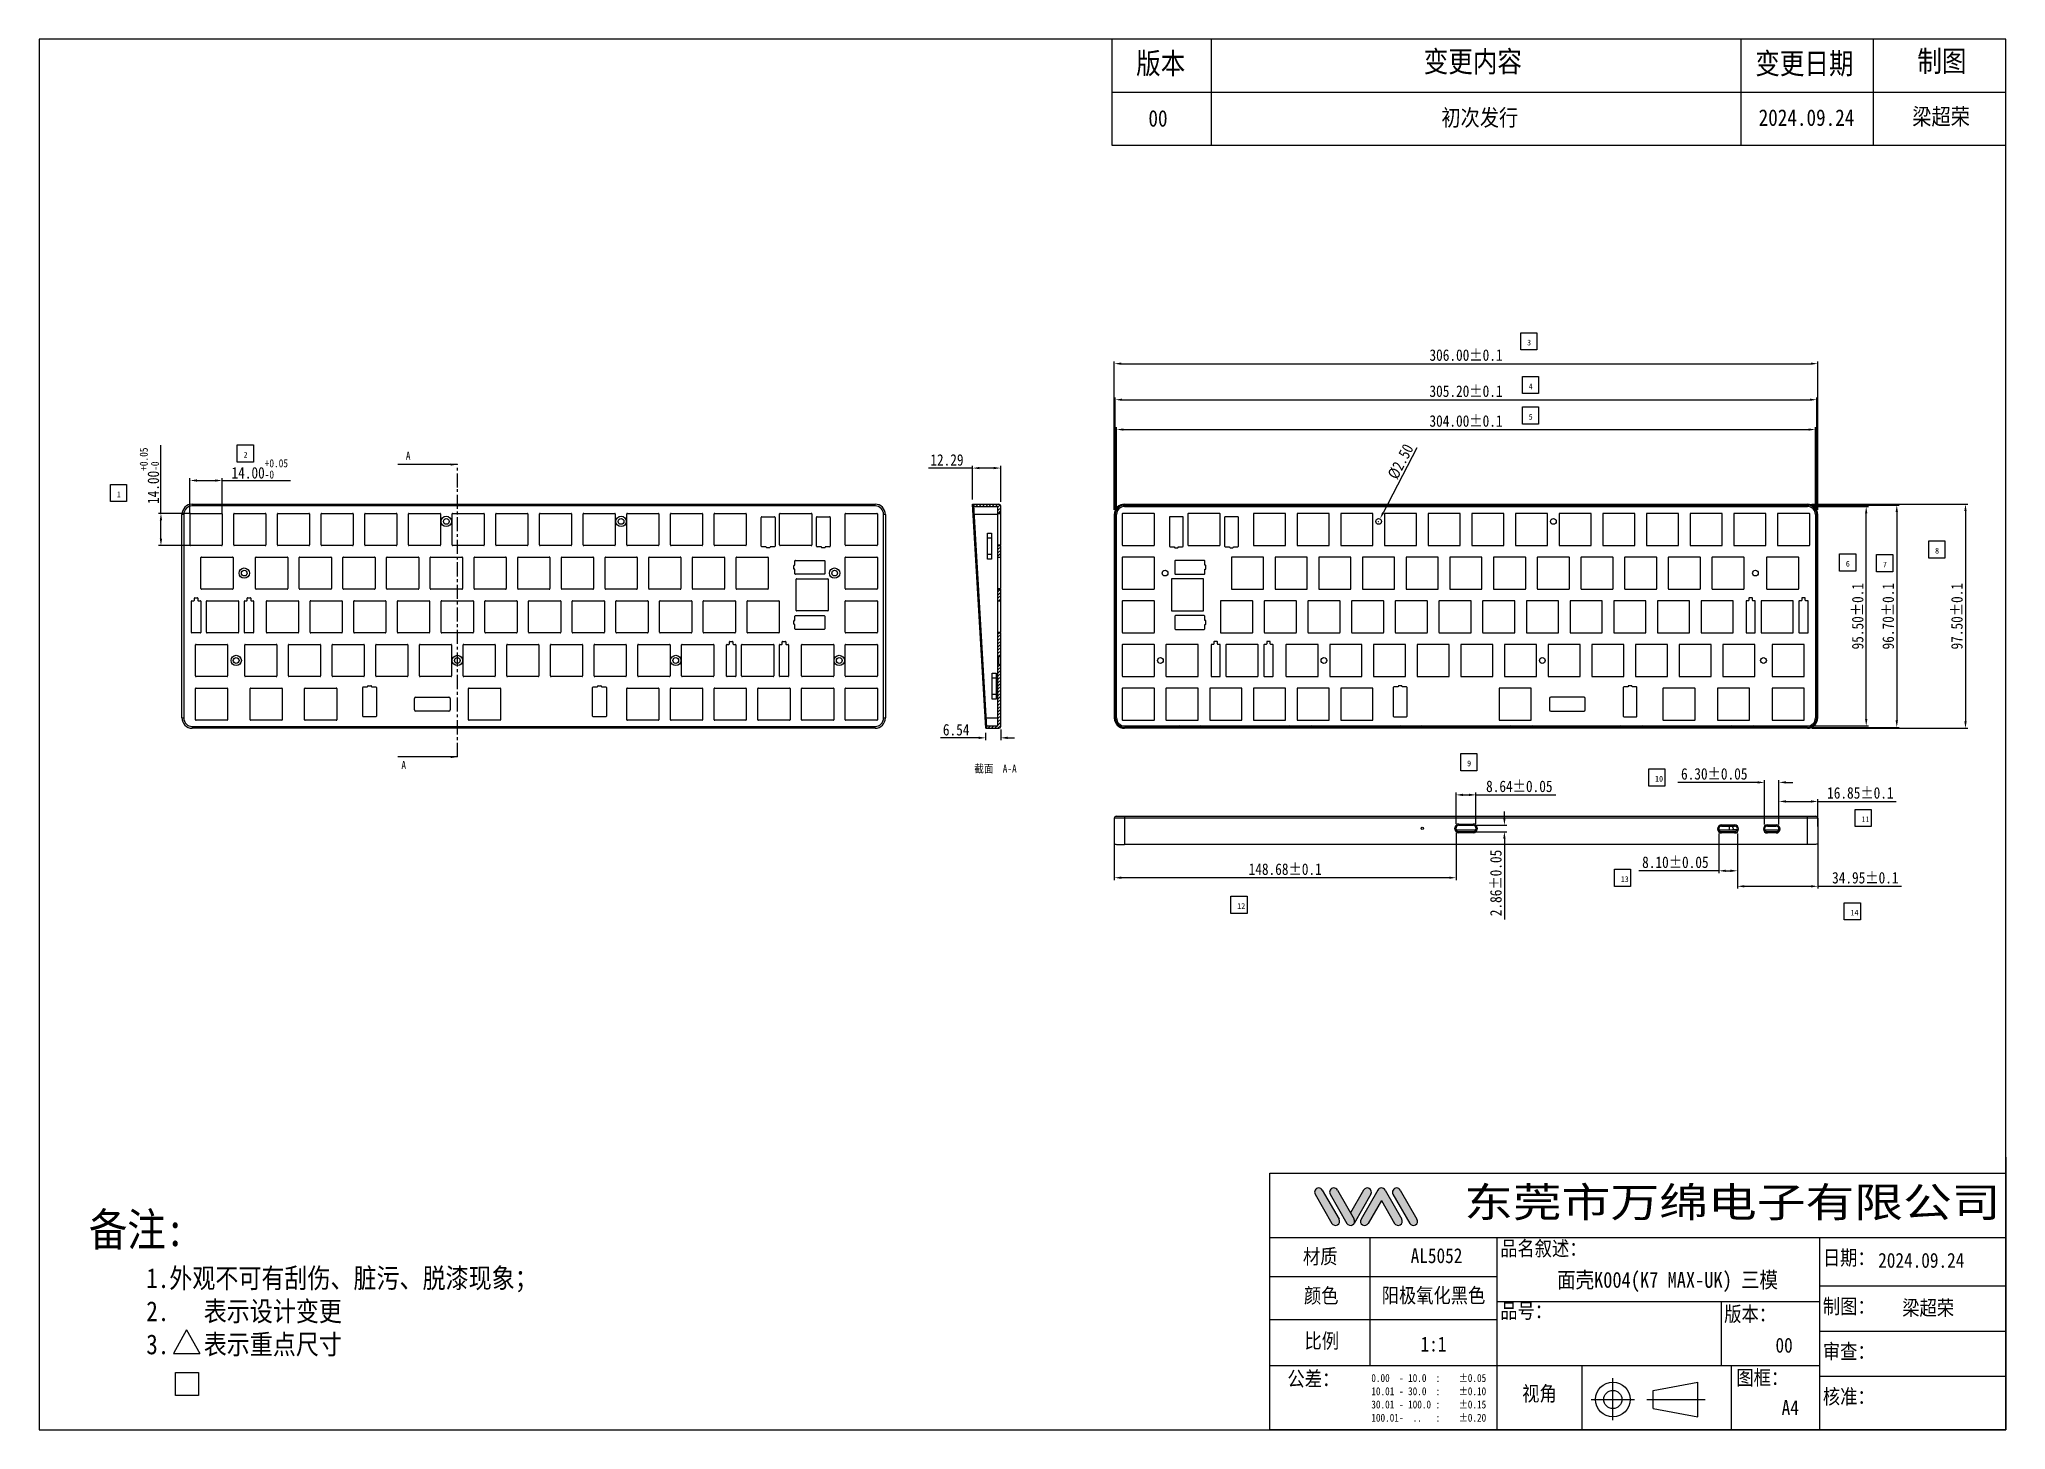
# Model space of a CAD drawing. Header units: millimetres. Extents: x 3844 to 4699, y 925 to 1530.
import ezdxf

# ---------------------------------------------------------------- set-up
doc = ezdxf.new("R2010")
doc.units = ezdxf.units.MM
doc.header["$LTSCALE"] = 16.335
doc.header["$PDMODE"] = 3
doc.header["$PDSIZE"] = 8
doc.linetypes.add('CENTER', pattern=[0.6, 0.375, -0.075, 0.075, -0.075])
doc.layers.get('0').update_dxf_attribs({"linetype": 'CONTINUOUS'})
doc.layers.get('Defpoints').update_dxf_attribs({"linetype": 'CONTINUOUS'})
for name, color, linetype in [('DEFAULT_1', 7, 'CENTER'), ('图框', 7, 'CONTINUOUS'), ('文字说明', 2, 'CONTINUOUS'), ('标注尺寸', 2, 'CONTINUOUS')]:
    doc.layers.add(name, color=color, linetype=linetype)
doc.styles.get("Standard").update_dxf_attribs({"font": '', "width": 0.85, "height": 5})
doc.styles.get('Standard').set_extended_font_data('SimSun')
doc.dimstyles.get("Standard").update_dxf_attribs({"dimtxt": 5, "dimasz": 3, "dimexe": 1, "dimexo": 2, "dimgap": 1, "dimtad": 1, "dimzin": 1, "dimdsep": 46, "dimtxsty": 'Standard', "dimcen": 0.09, "dimadec": 0, "dimazin": 2, "dimtp": 0.01, "dimtm": 0.01, "dimtfac": 1, "dimtofl": 0, "dimtmove": 0, "dimatfit": 3, "dimfxl": 0, "dimtolj": 1, "dimarcsym": 0})

msp = doc.modelspace()

# ---------------------------------------------------------------- texts
at = {"color": 4, "linetype": 'Continuous', "char_height": 3.5, "width": 17.85, "attachment_point": 1, "line_spacing_factor": 0.9}
for insert in [(4003.376, 1350.727), (4001.433, 1216.172)]:
    msp.add_mtext('A', dxfattribs=dict(at, insert=insert))
at = {"color": 2, "linetype": 'Continuous', "insert": (4269.09, 1214.569), "char_height": 3.5, "width": 31.2375, "attachment_point": 3, "line_spacing_factor": 0.9}
msp.add_mtext('截面  A-A', dxfattribs=at)
at = {"layer": '图框', "attachment_point": 1}
for s, insert, char_height, width in [('版本', (4321.039, 1524.296), 9.216, 26.80681), ('{\\fSimSun|b0|i0|c134|p2;变更内容}', (4446.135, 1525.044), 9.216, 52.16628), ('变更日期', (4590.359, 1524.219), 9.216, 57.03994), ('制图', (4660.885, 1525.22), 9.216, 42.67735), ('{\\fMicrosoft YaHei|b0|i0|c134|p34;\\W1.2;东莞市万绵电子有限公司}', (4463.729, 1030.746), 12.96, 254.76943)]:
    msp.add_mtext(s, dxfattribs=dict(at, insert=insert, char_height=char_height, width=width))
at = {"layer": '图框', "lineweight": 0, "attachment_point": 1}
for s, insert, char_height, width in [('{\\fSimSun|b0|i0|c134|p54;\\C4;材质}', (4393.606, 1003.888), 6.48, 65.04109), ('{\\fSimSun|b0|i0|c134|p54;\\C4;AL5052}', (4440.478, 1004.241), 6.48, 65.04109), ('{\\fSimSun|b0|i0|c134|p54;\\C4;品名叙述：}', (4479.403, 1007.387), 6.48, 65.04109), ('{\\fSimSun|b0|i0|c134|p54;\\C4;日期：}', (4619.766, 1003.351), 6.48, 65.04109), ('{\\C4;2024.09.24}', (4643.843, 1002.211), 6.48, 65.04109), ('{\\C4;面壳K004(K7 MAX-UK) 三模}', (4504.21, 993.932), 6.912, 118.17987), ('{\\fSimSun|b0|i0|c134|p54;\\C4;颜色}', (4394.059, 986.858), 6.48, 65.04109), ('{\\fSimSun|b0|i0|c134|p54;\\C4;阳极氧化黑色}', (4427.87, 986.946), 6.48, 65.04109), ('{\\fSimSun|b0|i0|c134|p54;\\C4;品号：}', (4479.403, 980.226), 6.48, 65.04109), ('{\\fSimSun|b0|i0|c134|p54;\\C4;版本：}', (4576.845, 978.844), 6.48, 65.04109), ('{\\fSimSun|b0|i0|c134|p54;\\C4;制图：}', (4619.766, 982.21), 6.48, 65.04109), ('{\\fSimSun|b0|i0|c134|p54;\\C4;梁超荣}', (4654.315, 981.524), 6.48, 65.04109), ('{\\fSimSun|b0|i0|c134|p54;\\C4;比例}', (4394.285, 967.186), 6.48, 65.04109), ('{\\fSimSun|b0|i0|c134|p54;\\C4;1:1}', (4444.764, 965.767), 6.48, 65.04109), ('{\\fSimSun|b0|i0|c134|p54;\\C4;00}', (4599.163, 965.282), 6.48, 65.04109), ('{\\fSimSun|b0|i0|c134|p54;\\C4;审查：}', (4619.766, 962.582), 6.48, 65.04109), ('{\\fSimSun|b0|i0|c134|p54;\\C4;公差：}', (4386.871, 950.692), 6.48, 65.04109), ('{\\fSimSun|b0|i0|c134|p54;\\C4;图框：}', (4582.14, 951.177), 6.48, 65.04109), ('{\\fSimSun|b0|i0|c134|p54;\\C4;视角}', (4488.954, 944.245), 6.48, 65.04109), ('{\\fSimSun|b0|i0|c134|p54;\\C4;核准：}', (4619.766, 942.954), 6.48, 65.04109), ('{\\fSimSun|b0|i0|c134|p54;\\C4;A4}', (4601.84, 938.147), 6.48, 65.04109)]:
    msp.add_mtext(s, dxfattribs=dict(at, insert=insert, char_height=char_height, width=width))
at = {"layer": '图框', "color": 4, "insert": (4423.357, 949.513), "char_height": 3.456, "width": 60.84359, "attachment_point": 1}
msp.add_mtext('{\\fSimSun|b0|i0|c134|p2;0.00  - 10.0  :    %%P0.05\\P10.01 - 30.0  :    %%P0.10\\P30.01 - 100.0 :    %%P0.15\\P100.01-  ..   :    %%P0.20}', dxfattribs=at)
at = {"layer": '文字说明', "insert": (3865.495, 1019.549), "char_height": 14.4, "width": 296.55724, "attachment_point": 1}
msp.add_mtext('备注:\\P   {\\H0.6x;1.外观不可有刮伤、脏污、脱漆现象；\\P     2.   表示设计变更  \\P     3.   表示重点尺寸\\P     }', dxfattribs=at)
at = {"layer": '标注尺寸', "char_height": 7.2, "attachment_point": 1}
for s, insert, width in [('00', (4326.392, 1499.331), 9.95952), ('初次发行', (4453.834, 1499.64), 45.85398), ('2024.09.24', (4591.834, 1499.654), 23.39401), ('梁超荣', (4658.68, 1500.083), 38.51822)]:
    msp.add_mtext(s, dxfattribs=dict(at, insert=insert, width=width))
at = {"layer": '标注尺寸', "color": 1, "char_height": 2.5, "width": 2.48447, "attachment_point": 1}
for s, insert in [('3', (4491.113, 1399.446)), ('4', (4491.826, 1380.396)), ('5', (4491.826, 1367.153)), ('2', (3932.771, 1350.6)), ('1', (3877.644, 1333.426)), ('8', (4668.574, 1308.909)), ('6', (4629.765, 1303.241)), ('7', (4645.889, 1302.879)), ('9', (4465.019, 1216.388)), ('10', (4546.78, 1209.688)), ('11', (4636.57, 1192.079)), ('13', (4531.856, 1166.033)), ('12', (4365.031, 1154.332)), ('14', (4631.799, 1151.482))]:
    msp.add_mtext(s, dxfattribs=dict(at, insert=insert))

# ---------------------------------------------------------------- blocks, each defined once
blk = doc.blocks.new('*D23')
at = {"layer": 'Defpoints', "color": 0}
for p in [(4594.39, 1206.86), (4594.39, 1186.61), (4600.69, 1186.61)]:
    blk.add_point(p, dxfattribs=at)
at = {"layer": '标注尺寸', "color": 0, "lineweight": -2}
for p, q in [((4591.39, 1206.86), (4556.66, 1206.86)), ((4594.39, 1188.61), (4594.39, 1207.86)), ((4600.69, 1188.61), (4600.69, 1207.86)), ((4603.69, 1206.86), (4606.69, 1206.86))]:
    blk.add_line(p, q, dxfattribs=at)
at = {"layer": '标注尺寸', "color": 0}
for points in [[(4591.39, 1206.36), (4591.39, 1207.36), (4594.39, 1206.86)], [(4603.69, 1207.36), (4603.69, 1206.36), (4600.69, 1206.86)]]:
    blk.add_solid(points, dxfattribs=at)
at = {"layer": '标注尺寸', "color": 0, "insert": (4572.53, 1210.55), "char_height": 5, "attachment_point": 5}
blk.add_mtext('6.30%%P0.05', dxfattribs=at)
blk = doc.blocks.new('*D24')
at = {"layer": 'Defpoints', "color": 0}
for p in [(4617.54, 1198.57), (4600.69, 1186.61), (4617.54, 1185.7)]:
    blk.add_point(p, dxfattribs=at)
at = {"layer": '标注尺寸', "color": 0, "lineweight": -2}
for p, q in [((4600.69, 1188.61), (4600.69, 1199.57)), ((4603.69, 1198.57), (4614.54, 1198.57)), ((4617.54, 1187.7), (4617.54, 1199.57)), ((4617.54, 1198.57), (4651.62, 1198.57))]:
    blk.add_line(p, q, dxfattribs=at)
at = {"layer": '标注尺寸', "color": 0}
for points in [[(4603.69, 1199.07), (4603.69, 1198.07), (4600.69, 1198.57)], [(4614.54, 1198.07), (4614.54, 1199.07), (4617.54, 1198.57)]]:
    blk.add_solid(points, dxfattribs=at)
at = {"layer": '标注尺寸', "color": 0, "insert": (4636.08, 1202.27), "char_height": 5, "attachment_point": 5}
blk.add_mtext('16.85%%P0.1', dxfattribs=at)
blk = doc.blocks.new('*D25')
at = {"layer": 'Defpoints', "color": 0}
for p in [(4574.49, 1186.61), (4582.59, 1186.61), (4582.59, 1168.41)]:
    blk.add_point(p, dxfattribs=at)
at = {"layer": '标注尺寸', "color": 0, "lineweight": -2}
for p, q in [((4574.49, 1184.61), (4574.49, 1167.41)), ((4582.59, 1184.61), (4582.59, 1167.41)), ((4574.49, 1168.41), (4539.74, 1168.41)), ((4577.49, 1168.41), (4579.59, 1168.41))]:
    blk.add_line(p, q, dxfattribs=at)
at = {"layer": '标注尺寸', "color": 0}
for points in [[(4577.49, 1168.91), (4577.49, 1167.91), (4574.49, 1168.41)], [(4579.59, 1167.91), (4579.59, 1168.91), (4582.59, 1168.41)]]:
    blk.add_solid(points, dxfattribs=at)
at = {"layer": '标注尺寸', "color": 0, "insert": (4555.61, 1172.11), "char_height": 5, "attachment_point": 5}
blk.add_mtext('8.10%%P0.05', dxfattribs=at)
blk = doc.blocks.new('*D26')
at = {"layer": 'Defpoints', "color": 0}
for p in [(4582.59, 1186.61), (4617.54, 1185.7), (4617.54, 1161.67)]:
    blk.add_point(p, dxfattribs=at)
at = {"layer": '标注尺寸', "color": 0, "lineweight": -2}
for p, q in [((4582.59, 1184.61), (4582.59, 1160.67)), ((4617.54, 1183.7), (4617.54, 1160.67)), ((4585.59, 1161.67), (4614.54, 1161.67)), ((4617.54, 1161.67), (4653.95, 1161.67))]:
    blk.add_line(p, q, dxfattribs=at)
at = {"layer": '标注尺寸', "color": 0}
for points in [[(4585.59, 1162.17), (4585.59, 1161.17), (4582.59, 1161.67)], [(4614.54, 1161.17), (4614.54, 1162.17), (4617.54, 1161.67)]]:
    blk.add_solid(points, dxfattribs=at)
at = {"layer": '标注尺寸', "color": 0, "insert": (4638.24, 1165.36), "char_height": 5, "attachment_point": 5}
blk.add_mtext('34.95%%P0.1', dxfattribs=at)
blk = doc.blocks.new('*D27')
at = {"layer": 'Defpoints', "color": 0}
for p in [(4468.86, 1201.43), (4460.22, 1186.83), (4468.86, 1186.83)]:
    blk.add_point(p, dxfattribs=at)
at = {"layer": '标注尺寸', "color": 0, "lineweight": -2}
for p, q in [((4460.22, 1188.83), (4460.22, 1202.43)), ((4463.22, 1201.43), (4465.86, 1201.43)), ((4468.86, 1188.83), (4468.86, 1202.43)), ((4468.86, 1201.43), (4503.61, 1201.43))]:
    blk.add_line(p, q, dxfattribs=at)
at = {"layer": '标注尺寸', "color": 0}
for points in [[(4463.22, 1201.93), (4463.22, 1200.93), (4460.22, 1201.43)], [(4465.86, 1200.93), (4465.86, 1201.93), (4468.86, 1201.43)]]:
    blk.add_solid(points, dxfattribs=at)
at = {"layer": '标注尺寸', "color": 0, "insert": (4487.73, 1205.13), "char_height": 5, "attachment_point": 5}
blk.add_mtext('8.64%%P0.05', dxfattribs=at)
blk = doc.blocks.new('*D28')
at = {"layer": 'Defpoints', "color": 0}
for p in [(4311.54, 1185.7), (4460.22, 1186.83), (4311.54, 1165.4)]:
    blk.add_point(p, dxfattribs=at)
at = {"layer": '标注尺寸', "color": 0, "lineweight": -2}
for p, q in [((4311.54, 1183.7), (4311.54, 1164.4)), ((4460.22, 1184.83), (4460.22, 1164.4)), ((4457.22, 1165.4), (4314.54, 1165.4))]:
    blk.add_line(p, q, dxfattribs=at)
at = {"layer": '标注尺寸', "color": 0}
for points in [[(4314.54, 1165.9), (4314.54, 1164.9), (4311.54, 1165.4)], [(4457.22, 1164.9), (4457.22, 1165.9), (4460.22, 1165.4)]]:
    blk.add_solid(points, dxfattribs=at)
at = {"layer": '标注尺寸', "color": 0, "insert": (4385.88, 1169.09), "char_height": 5, "attachment_point": 5}
blk.add_mtext('148.68%%P0.1', dxfattribs=at)
blk = doc.blocks.new('*D29')
at = {"layer": 'Defpoints', "color": 0}
for p in [(4466.66, 1188.26), (4466.7, 1185.4), (4481.24, 1185.4)]:
    blk.add_point(p, dxfattribs=at)
at = {"layer": '标注尺寸', "color": 0, "lineweight": -2}
for p, q in [((4481.24, 1191.26), (4481.24, 1194.26)), ((4468.66, 1188.26), (4482.24, 1188.26)), ((4468.7, 1185.4), (4482.24, 1185.4)), ((4481.24, 1182.4), (4481.24, 1147.26))]:
    blk.add_line(p, q, dxfattribs=at)
at = {"layer": '标注尺寸', "color": 0}
for points in [[(4480.74, 1191.26), (4481.74, 1191.26), (4481.24, 1188.26)], [(4481.74, 1182.4), (4480.74, 1182.4), (4481.24, 1185.4)]]:
    blk.add_solid(points, dxfattribs=at)
at = {"layer": '标注尺寸', "color": 0, "insert": (4477.55, 1163.11), "char_height": 5, "attachment_point": 5, "rotation": 90}
blk.add_mtext('2.86%%P0.05', dxfattribs=at)
blk = doc.blocks.new('*D34')
at = {"layer": 'Defpoints', "color": 0}
for p in [(4249.84, 1343.6), (4249.84, 1327.9), (4262.13, 1326.89)]:
    blk.add_point(p, dxfattribs=at)
at = {"layer": '标注尺寸', "color": 0, "lineweight": -2}
for p, q in [((4249.84, 1343.6), (4230.66, 1343.6)), ((4249.84, 1329.9), (4249.84, 1344.6)), ((4259.13, 1343.6), (4252.84, 1343.6)), ((4262.13, 1328.89), (4262.13, 1344.6))]:
    blk.add_line(p, q, dxfattribs=at)
at = {"layer": '标注尺寸', "color": 0}
for points in [[(4252.84, 1344.1), (4252.84, 1343.1), (4249.84, 1343.6)], [(4259.13, 1343.1), (4259.13, 1344.1), (4262.13, 1343.6)]]:
    blk.add_solid(points, dxfattribs=at)
at = {"layer": '标注尺寸', "color": 0, "insert": (4238.75, 1347.1), "char_height": 5, "attachment_point": 5}
blk.add_mtext('\\A1;12.29', dxfattribs=at)
blk = doc.blocks.new('*D35')
at = {"layer": 'Defpoints', "color": 0}
for p in [(4262.13, 1231.86), (4255.59, 1230.4), (4255.59, 1226.25)]:
    blk.add_point(p, dxfattribs=at)
at = {"layer": '标注尺寸', "color": 0, "lineweight": -2}
for p, q in [((4252.59, 1226.25), (4235.93, 1226.25)), ((4255.59, 1228.4), (4255.59, 1225.25)), ((4262.13, 1229.86), (4262.13, 1225.25)), ((4265.13, 1226.25), (4268.13, 1226.25))]:
    blk.add_line(p, q, dxfattribs=at)
at = {"layer": '标注尺寸', "color": 0}
for points in [[(4252.59, 1225.75), (4252.59, 1226.75), (4255.59, 1226.25)], [(4265.13, 1226.75), (4265.13, 1225.75), (4262.13, 1226.25)]]:
    blk.add_solid(points, dxfattribs=at)
at = {"layer": '标注尺寸', "color": 0, "insert": (4242.76, 1229.75), "char_height": 5, "attachment_point": 5}
blk.add_mtext('\\A1;6.54', dxfattribs=at)
blk = doc.blocks.new('*D53')
at = {"layer": 'Defpoints', "color": 0}
for p in [(3923.47, 1338.19), (3909.47, 1322.02), (3923.47, 1322.02)]:
    blk.add_point(p, dxfattribs=at)
at = {"layer": '标注尺寸', "color": 0, "lineweight": -2}
for p, q in [((3909.47, 1324.02), (3909.47, 1339.19)), ((3912.47, 1338.19), (3920.47, 1338.19)), ((3923.47, 1324.02), (3923.47, 1339.19)), ((3923.47, 1338.19), (3953.17, 1338.19))]:
    blk.add_line(p, q, dxfattribs=at)
at = {"layer": '标注尺寸', "color": 0}
for points in [[(3912.47, 1338.69), (3912.47, 1337.69), (3909.47, 1338.19)], [(3920.47, 1337.69), (3920.47, 1338.69), (3923.47, 1338.19)]]:
    blk.add_solid(points, dxfattribs=at)
at = {"layer": '标注尺寸', "color": 0, "insert": (3939.82, 1343.2), "char_height": 5, "attachment_point": 5}
blk.add_mtext('14.00{\\H0.7x;\\S+0.05^ -0;}', dxfattribs=at)
blk = doc.blocks.new('*D54')
at = {"layer": 'Defpoints', "color": 0}
for p in [(3896.84, 1323.9), (3911.48, 1323.9), (3911.48, 1309.9)]:
    blk.add_point(p, dxfattribs=at)
at = {"layer": '标注尺寸', "color": 0, "lineweight": -2}
for p, q in [((3896.84, 1323.9), (3896.84, 1353.6)), ((3909.48, 1323.9), (3895.84, 1323.9)), ((3896.84, 1312.9), (3896.84, 1320.9)), ((3909.48, 1309.9), (3895.84, 1309.9))]:
    blk.add_line(p, q, dxfattribs=at)
at = {"layer": '标注尺寸', "color": 0}
for points in [[(3897.34, 1320.9), (3896.34, 1320.9), (3896.84, 1323.9)], [(3896.34, 1312.9), (3897.34, 1312.9), (3896.84, 1309.9)]]:
    blk.add_solid(points, dxfattribs=at)
at = {"layer": '标注尺寸', "color": 0, "insert": (3891.84, 1340.25), "char_height": 5, "attachment_point": 5, "rotation": 90}
blk.add_mtext('14.00{\\H0.7x;\\S+0.05^ -0;}', dxfattribs=at)
blk = doc.blocks.new('*D55')
at = {"layer": 'Defpoints', "color": 0}
for p in [(4425.96, 1319.29), (4427.12, 1321.51)]:
    blk.add_point(p, dxfattribs=at)
at = {"layer": '标注尺寸', "color": 0, "lineweight": -2}
for p, q in [((4443.2, 1352.46), (4428.5, 1324.17)), ((4426.45, 1320.4), (4426.63, 1320.4)), ((4426.54, 1320.31), (4426.54, 1320.49))]:
    blk.add_line(p, q, dxfattribs=at)
at = {"layer": '标注尺寸', "color": 0}
blk.add_solid([(4428.06, 1324.4), (4428.94, 1323.94), (4427.12, 1321.51)], dxfattribs=at)
at = {"layer": '标注尺寸', "color": 0, "insert": (4436.12, 1346.42), "char_height": 5, "attachment_point": 5, "rotation": 62.53398}
blk.add_mtext('\\A1;%%c2.50', dxfattribs=at)
blk = doc.blocks.new('*D56')
at = {"layer": 'Defpoints', "color": 0}
for p in [(4613.04, 1326.9), (4638.63, 1326.9), (4613.04, 1231.4)]:
    blk.add_point(p, dxfattribs=at)
at = {"layer": '标注尺寸', "color": 0, "lineweight": -2}
for p, q in [((4615.04, 1326.9), (4639.63, 1326.9)), ((4638.63, 1234.4), (4638.63, 1323.9)), ((4615.04, 1231.4), (4639.63, 1231.4))]:
    blk.add_line(p, q, dxfattribs=at)
at = {"layer": '标注尺寸', "color": 0}
for points in [[(4639.13, 1323.9), (4638.13, 1323.9), (4638.63, 1326.9)], [(4638.13, 1234.4), (4639.13, 1234.4), (4638.63, 1231.4)]]:
    blk.add_solid(points, dxfattribs=at)
at = {"layer": '标注尺寸', "color": 0, "insert": (4634.94, 1279.15), "char_height": 5, "attachment_point": 5, "rotation": 90}
blk.add_mtext('95.50%%P0.1', dxfattribs=at)
blk = doc.blocks.new('*D57')
at = {"layer": 'Defpoints', "color": 0}
for p in [(4613.04, 1327.5), (4613.04, 1230.8), (4651.92, 1230.8)]:
    blk.add_point(p, dxfattribs=at)
at = {"layer": '标注尺寸', "color": 0, "lineweight": -2}
for p, q in [((4615.04, 1327.5), (4652.92, 1327.5)), ((4651.92, 1324.5), (4651.92, 1233.8)), ((4615.04, 1230.8), (4652.92, 1230.8))]:
    blk.add_line(p, q, dxfattribs=at)
at = {"layer": '标注尺寸', "color": 0}
for points in [[(4652.42, 1324.5), (4651.42, 1324.5), (4651.92, 1327.5)], [(4651.42, 1233.8), (4652.42, 1233.8), (4651.92, 1230.8)]]:
    blk.add_solid(points, dxfattribs=at)
at = {"layer": '标注尺寸', "color": 0, "insert": (4648.22, 1279.15), "char_height": 5, "attachment_point": 5, "rotation": 90}
blk.add_mtext('96.70%%P0.1', dxfattribs=at)
blk = doc.blocks.new('*D58')
at = {"layer": 'Defpoints', "color": 0}
for p in [(4613.04, 1327.9), (4613.04, 1230.4), (4681.81, 1230.4)]:
    blk.add_point(p, dxfattribs=at)
at = {"layer": '标注尺寸', "color": 0, "lineweight": -2}
for p, q in [((4615.04, 1327.9), (4682.81, 1327.9)), ((4681.81, 1324.9), (4681.81, 1233.4)), ((4615.04, 1230.4), (4682.81, 1230.4))]:
    blk.add_line(p, q, dxfattribs=at)
at = {"layer": '标注尺寸', "color": 0}
for points in [[(4682.31, 1324.9), (4681.31, 1324.9), (4681.81, 1327.9)], [(4681.31, 1233.4), (4682.31, 1233.4), (4681.81, 1230.4)]]:
    blk.add_solid(points, dxfattribs=at)
at = {"layer": '标注尺寸', "color": 0, "insert": (4678.11, 1279.15), "char_height": 5, "attachment_point": 5, "rotation": 90}
blk.add_mtext('97.50%%P0.1', dxfattribs=at)
blk = doc.blocks.new('*D59')
at = {"layer": 'Defpoints', "color": 0}
for p in [(4616.54, 1360.35), (4312.54, 1323.4), (4616.54, 1323.4)]:
    blk.add_point(p, dxfattribs=at)
at = {"layer": '标注尺寸', "color": 0, "lineweight": -2}
for p, q in [((4312.54, 1325.4), (4312.54, 1361.35)), ((4315.54, 1360.35), (4613.54, 1360.35)), ((4616.54, 1325.4), (4616.54, 1361.35))]:
    blk.add_line(p, q, dxfattribs=at)
at = {"layer": '标注尺寸', "color": 0}
for points in [[(4315.54, 1360.85), (4315.54, 1359.85), (4312.54, 1360.35)], [(4613.54, 1359.85), (4613.54, 1360.85), (4616.54, 1360.35)]]:
    blk.add_solid(points, dxfattribs=at)
at = {"layer": '标注尺寸', "color": 0, "insert": (4464.54, 1364.05), "char_height": 5, "attachment_point": 5}
blk.add_mtext('304.00%%P0.1', dxfattribs=at)
blk = doc.blocks.new('*D60')
at = {"layer": 'Defpoints', "color": 0}
for p in [(4617.14, 1373.33), (4311.94, 1323.4), (4617.14, 1323.4)]:
    blk.add_point(p, dxfattribs=at)
at = {"layer": '标注尺寸', "color": 0, "lineweight": -2}
for p, q in [((4311.94, 1325.4), (4311.94, 1374.33)), ((4314.94, 1373.33), (4614.14, 1373.33)), ((4617.14, 1325.4), (4617.14, 1374.33))]:
    blk.add_line(p, q, dxfattribs=at)
at = {"layer": '标注尺寸', "color": 0}
for points in [[(4314.94, 1373.83), (4314.94, 1372.83), (4311.94, 1373.33)], [(4614.14, 1372.83), (4614.14, 1373.83), (4617.14, 1373.33)]]:
    blk.add_solid(points, dxfattribs=at)
at = {"layer": '标注尺寸', "color": 0, "insert": (4464.54, 1377.02), "char_height": 5, "attachment_point": 5}
blk.add_mtext('305.20%%P0.1', dxfattribs=at)
blk = doc.blocks.new('*D61')
at = {"layer": 'Defpoints', "color": 0}
for p in [(4617.54, 1389.01), (4311.54, 1323.4), (4617.54, 1323.4)]:
    blk.add_point(p, dxfattribs=at)
at = {"layer": '标注尺寸', "color": 0, "lineweight": -2}
for p, q in [((4311.54, 1325.4), (4311.54, 1390.01)), ((4314.54, 1389.01), (4614.54, 1389.01)), ((4617.54, 1325.4), (4617.54, 1390.01))]:
    blk.add_line(p, q, dxfattribs=at)
at = {"layer": '标注尺寸', "color": 0}
for points in [[(4314.54, 1389.51), (4314.54, 1388.51), (4311.54, 1389.01)], [(4614.54, 1388.51), (4614.54, 1389.51), (4617.54, 1389.01)]]:
    blk.add_solid(points, dxfattribs=at)
at = {"layer": '标注尺寸', "color": 0, "insert": (4464.54, 1392.71), "char_height": 5, "attachment_point": 5}
blk.add_mtext('306.00%%P0.1', dxfattribs=at)

# ---------------------------------------------------------------- dimensions: what is measured, and where the dimension line sits
at = {"layer": '标注尺寸', "color": 2}
for base, p1, p2, text, picture, middle in [((4617.54, 1389.013), (4311.54, 1323.4), (4617.54, 1323.4), '<>%%P0.1', '*D61', (4464.54, 1392.709)), ((4617.14, 1373.327), (4311.94, 1323.4), (4617.14, 1323.4), '<>%%P0.1', '*D60', (4464.54, 1377.022)), ((4616.54, 1360.351), (4312.54, 1323.4), (4616.54, 1323.4), '<>%%P0.1', '*D59', (4464.54, 1364.047)), ((3923.474, 1338.193), (3909.474, 1322.024), (3923.474, 1322.024), '<>{\\H0.7x;\\S+0.05^ -0;}', '*D53', (3939.822, 1343.198)), ((4468.86, 1201.433), (4460.22, 1186.831), (4468.86, 1186.831), '<>%%P0.05', '*D27', (4487.735, 1205.128)), ((4594.39, 1206.856), (4600.69, 1186.611), (4594.39, 1186.611), '<>%%P0.05', '*D23', (4572.526, 1210.552)), ((4617.54, 1198.574), (4600.69, 1186.611), (4617.54, 1185.697), '<>%%P0.1', '*D24', (4636.082, 1202.27)), ((4311.54, 1165.398), (4460.22, 1186.831), (4311.54, 1185.697), '<>%%P0.1', '*D28', (4385.88, 1169.093))]:
    dim = msp.add_linear_dim(base=base, p1=p1, p2=p2, text=text, dimstyle='Standard', dxfattribs=at)
    dim.commit()
    dim.dimension.update_dxf_attribs({"geometry": picture, "text_midpoint": middle})
for base, p1, p2, text, picture, middle in [((3896.843, 1323.901), (3911.477, 1309.901), (3911.477, 1323.901), '<>{\\H0.7x;\\S+0.05^ -0;}', '*D54', (3891.838, 1340.248)), ((4651.917, 1230.801), (4613.04, 1327.501), (4613.04, 1230.801), '<>%%P0.1', '*D57', (4648.221, 1279.151)), ((4638.631, 1326.901), (4613.04, 1231.401), (4613.04, 1326.901), '<>%%P0.1', '*D56', (4634.935, 1279.151))]:
    dim = msp.add_linear_dim(base=base, p1=p1, p2=p2, angle=90, text=text, dimstyle='Standard', dxfattribs=at)
    dim.commit()
    dim.dimension.update_dxf_attribs({"geometry": picture, "text_midpoint": middle})
dim = msp.add_diameter_dim_2p(p1=(4425.963, 1319.292), p2=(4427.116, 1321.51), dimstyle='Standard', dxfattribs=at)
dim.commit()
dim.dimension.update_dxf_attribs({"geometry": '*D55', "text_midpoint": (4439.225, 1344.804), "dimtype": 163})
for base, p1, p2, picture, middle in [((4249.836, 1343.599), (4262.13, 1326.891), (4249.836, 1327.901), '*D34', (4238.748, 1347.099)), ((4255.593, 1226.251), (4262.13, 1231.863), (4255.593, 1230.401), '*D35', (4242.764, 1229.751))]:
    dim = msp.add_linear_dim(base=base, p1=p1, p2=p2, dimstyle='Standard', dxfattribs=at)
    dim.commit()
    dim.dimension.update_dxf_attribs({"geometry": picture, "text_midpoint": middle})
for base, p1, p2, text, picture, middle in [((4681.808, 1230.401), (4613.04, 1327.901), (4613.04, 1230.401), '<>%%P0.1', '*D58', (4681.808, 1279.151)), ((4481.243, 1185.401), (4466.656, 1188.261), (4466.704, 1185.401), '<>%%P0.05', '*D29', (4481.243, 1163.109))]:
    dim = msp.add_linear_dim(base=base, p1=p1, p2=p2, angle=90, text=text, dimstyle='Standard', dxfattribs=at)
    dim.commit()
    dim.dimension.update_dxf_attribs({"geometry": picture, "text_midpoint": middle, "dimtype": 160})
for base, p1, p2, text, picture, middle in [((4582.59, 1168.411), (4574.49, 1186.611), (4582.59, 1186.611), '<>%%P0.05', '*D25', (4555.615, 1168.411)), ((4617.54, 1161.667), (4582.59, 1186.611), (4617.54, 1185.697), '<>%%P0.1', '*D26', (4638.244, 1161.667))]:
    dim = msp.add_linear_dim(base=base, p1=p1, p2=p2, text=text, dimstyle='Standard', dxfattribs=at)
    dim.commit()
    dim.dimension.update_dxf_attribs({"geometry": picture, "text_midpoint": middle, "dimtype": 160})

# ---------------------------------------------------------------- hatches: boundary and pattern name
at = {"linetype": 'Continuous'}
h = msp.add_hatch(dxfattribs=at)
h.set_pattern_fill('A', color=2, angle=45, style=0, pattern_type=0)
h.set_pattern_definition([(45, (3745.1524, 1068.1621), (-0.7071068, 0.7071068), [])])
edge = h.paths.add_edge_path()
edge.add_line((4262.13, 1231.201), (4262.13, 1257.651))
edge.add_arc((4261.33, 1231.201), 0.8, 270, 360)
edge.add_line((4255.593, 1230.401), (4261.33, 1230.401))
edge.add_line((4255.593, 1230.401), (4255.569, 1230.801))
edge.add_line((4255.569, 1230.801), (4256.171, 1230.801))
edge.add_line((4256.135, 1231.401), (4256.171, 1230.801))
edge.add_line((4256.135, 1231.401), (4260.93, 1231.401))
edge.add_line((4260.93, 1231.401), (4260.93, 1258.651))
edge.add_line((4260.93, 1258.651), (4261.13, 1258.651))
edge.add_line((4261.13, 1258.651), (4262.13, 1257.651))
edge = h.paths.add_edge_path()
edge.add_line((4262.13, 1262.151), (4262.13, 1271.901))
edge.add_line((4261.13, 1261.151), (4262.13, 1262.151))
edge.add_line((4260.93, 1261.151), (4261.13, 1261.151))
edge.add_line((4260.93, 1261.151), (4260.93, 1271.901))
edge.add_line((4260.93, 1271.901), (4262.13, 1271.901))
edge = h.paths.add_edge_path()
edge.add_line((4262.13, 1285.901), (4262.13, 1290.901))
edge.add_line((4260.93, 1285.901), (4262.13, 1285.901))
edge.add_line((4260.93, 1285.901), (4260.93, 1290.901))
edge.add_line((4260.93, 1290.901), (4262.13, 1290.901))
edge = h.paths.add_edge_path()
edge.add_line((4262.13, 1304.901), (4262.13, 1309.901))
edge.add_line((4260.93, 1304.901), (4262.13, 1304.901))
edge.add_line((4260.93, 1304.901), (4260.93, 1309.901))
edge.add_line((4260.93, 1309.901), (4262.13, 1309.901))
edge = h.paths.add_edge_path()
edge.add_line((4262.13, 1323.901), (4262.13, 1327.101))
edge.add_line((4260.93, 1323.901), (4262.13, 1323.901))
edge.add_line((4260.93, 1323.901), (4260.93, 1326.901))
edge.add_line((4250.489, 1326.901), (4260.93, 1326.901))
edge.add_line((4250.454, 1327.501), (4250.489, 1326.901))
edge.add_line((4249.859, 1327.501), (4250.454, 1327.501))
edge.add_line((4249.859, 1327.501), (4249.836, 1327.901))
edge.add_line((4249.836, 1327.901), (4261.33, 1327.901))
edge.add_arc((4261.33, 1327.101), 0.8, 0, 90)
at = {"layer": '图框'}
h = msp.add_hatch(color=252, dxfattribs=at)
h.paths.add_polyline_path([(4402.039, 1029.538, 1), (4398.889, 1027.729), (4406.179, 1015.038, 1), (4409.329, 1016.848)])
h.paths.add_polyline_path([(4412.718, 1015.038, 1), (4415.868, 1016.848), (4408.578, 1029.538, 1), (4405.428, 1027.729)])
h.paths.add_polyline_path([(4427.737, 1024.987), (4433.451, 1015.038, 1), (4436.601, 1016.848), (4429.312, 1029.538, 0.5788196), (4426.162, 1029.538), (4418.872, 1016.848, 1), (4422.022, 1015.038)])
h.paths.add_polyline_path([(4435.928, 1029.538, 1), (4432.778, 1027.729), (4440.068, 1015.038, 1), (4443.218, 1016.848)])
msp.add_hatch(color=1, dxfattribs=at).paths.add_polyline_path([(4414.293, 1019.59), (4415.868, 1016.848, -0.2667692), (4415.868, 1015.038), (4423.158, 1027.729, 1), (4420.007, 1029.538)])

# ---------------------------------------------------------------- linework, layer by layer
at = {"color": 7, "linetype": 'Continuous'}
for p, q in [((3910.474, 1327.901), (3910.474, 1327.101)), ((3910.474, 1327.901), (4207.475, 1327.901)), ((4207.474, 1327.101), (3910.474, 1327.101)), ((4207.474, 1327.101), (4207.474, 1327.901)), ((4255.593, 1230.401), (4249.836, 1327.901)), ((4249.836, 1327.901), (4261.33, 1327.901)), ((4249.859, 1327.501), (4250.454, 1327.501)), ((4256.171, 1230.801), (4250.454, 1327.501)), ((4250.489, 1326.901), (4260.93, 1326.901)), ((4260.93, 1323.901), (4260.93, 1326.901)), ((4262.13, 1310.151), (4262.13, 1327.101)), ((4316.038, 1327.901), (4613.043, 1327.901)), ((4316.039, 1327.501), (4613.04, 1327.501)), ((4316.039, 1326.901), (4613.04, 1326.901)), ((4348.917, 1327.401), (4339.762, 1327.401)), ((4399.917, 1327.401), (4390.762, 1327.401)), ((4441.917, 1327.401), (4432.762, 1327.401)), ((4491.317, 1327.401), (4482.162, 1327.401)), ((4531.317, 1327.401), (4522.162, 1327.401)), ((4571.431, 1327.401), (4563.162, 1327.401)), ((3906.774, 1323.401), (3905.974, 1323.401)), ((3905.974, 1234.901), (3905.974, 1323.4)), ((3906.774, 1323.401), (3906.774, 1234.901)), ((3909.479, 1310.151), (3909.479, 1323.651)), ((3909.729, 1323.901), (3923.229, 1323.901)), ((3923.479, 1323.651), (3923.479, 1310.151)), ((3928.479, 1310.151), (3928.479, 1323.651)), ((3928.729, 1323.901), (3942.229, 1323.901)), ((3942.479, 1323.651), (3942.479, 1310.151)), ((3947.479, 1310.151), (3947.479, 1323.651)), ((3947.729, 1323.901), (3961.229, 1323.901)), ((3961.479, 1323.651), (3961.479, 1310.151)), ((3966.479, 1310.151), (3966.479, 1323.651)), ((3966.729, 1323.901), (3980.229, 1323.901)), ((3980.479, 1323.651), (3980.479, 1310.151)), ((3985.479, 1310.151), (3985.479, 1323.651)), ((3985.729, 1323.901), (3999.229, 1323.901)), ((3999.479, 1323.651), (3999.479, 1310.151)), ((4004.479, 1310.151), (4004.479, 1323.651)), ((4004.729, 1323.901), (4018.229, 1323.901)), ((4018.479, 1323.651), (4018.479, 1310.151)), ((4023.479, 1310.151), (4023.479, 1323.651)), ((4023.729, 1323.901), (4037.229, 1323.901)), ((4037.479, 1323.651), (4037.479, 1310.151)), ((4042.479, 1310.151), (4042.479, 1323.651)), ((4042.729, 1323.901), (4056.229, 1323.901)), ((4056.479, 1323.651), (4056.479, 1310.151)), ((4061.479, 1310.151), (4061.479, 1323.651)), ((4061.729, 1323.901), (4075.229, 1323.901)), ((4075.479, 1323.651), (4075.479, 1310.151)), ((4080.479, 1310.151), (4080.479, 1323.651)), ((4080.729, 1323.901), (4094.229, 1323.901)), ((4094.479, 1323.651), (4094.479, 1310.151)), ((4099.479, 1310.151), (4099.479, 1323.651)), ((4099.729, 1323.901), (4113.229, 1323.901)), ((4113.479, 1323.651), (4113.479, 1310.151)), ((4118.479, 1310.151), (4118.479, 1323.651)), ((4118.729, 1323.901), (4132.229, 1323.901)), ((4132.479, 1323.651), (4132.479, 1310.151)), ((4137.479, 1310.151), (4137.479, 1323.651)), ((4137.729, 1323.901), (4151.229, 1323.901)), ((4151.479, 1323.651), (4151.479, 1310.151)), ((4157.979, 1309.651), (4157.979, 1322.151)), ((4158.229, 1322.401), (4163.729, 1322.401)), ((4163.979, 1322.151), (4163.979, 1309.651)), ((4165.979, 1310.151), (4165.979, 1323.651)), ((4166.229, 1323.901), (4179.729, 1323.901)), ((4179.979, 1323.651), (4179.979, 1310.151)), ((4181.979, 1309.651), (4181.979, 1322.151)), ((4182.229, 1322.401), (4187.729, 1322.401)), ((4187.979, 1322.151), (4187.979, 1309.651)), ((4194.479, 1310.151), (4194.479, 1323.651)), ((4194.729, 1323.901), (4208.229, 1323.901)), ((4208.479, 1323.651), (4208.479, 1310.151)), ((4211.974, 1323.401), (4211.174, 1323.401)), ((4211.174, 1234.901), (4211.174, 1323.401)), ((4211.974, 1323.4), (4211.974, 1234.901)), ((4260.93, 1323.4), (4250.101, 1323.4)), ((4260.93, 1323.901), (4262.13, 1323.901)), ((4260.93, 1304.901), (4260.93, 1323.651)), ((4262.13, 1323.651), (4260.93, 1323.651)), ((4311.54, 1323.4), (4311.54, 1234.901)), ((4311.94, 1234.901), (4311.94, 1323.4)), ((4312.54, 1234.901), (4312.54, 1323.401)), ((4315.035, 1323.651), (4315.035, 1310.151)), ((4328.785, 1323.901), (4315.285, 1323.901)), ((4329.035, 1310.151), (4329.035, 1323.651)), ((4335.535, 1322.151), (4335.535, 1309.651)), ((4341.285, 1322.401), (4335.785, 1322.401)), ((4341.535, 1309.651), (4341.535, 1322.151)), ((4343.535, 1323.651), (4343.535, 1310.151)), ((4357.285, 1323.901), (4343.785, 1323.901)), ((4357.535, 1310.151), (4357.535, 1323.651)), ((4359.535, 1322.151), (4359.535, 1309.651)), ((4365.285, 1322.401), (4359.785, 1322.401)), ((4365.535, 1309.651), (4365.535, 1322.151)), ((4372.035, 1323.651), (4372.035, 1310.151)), ((4385.785, 1323.901), (4372.285, 1323.901)), ((4386.035, 1310.151), (4386.035, 1323.651)), ((4391.035, 1323.651), (4391.035, 1310.151)), ((4404.785, 1323.901), (4391.285, 1323.901)), ((4405.035, 1310.151), (4405.035, 1323.651)), ((4410.035, 1323.651), (4410.035, 1310.151)), ((4423.785, 1323.901), (4410.285, 1323.901)), ((4424.035, 1310.151), (4424.035, 1323.651)), ((4429.035, 1323.651), (4429.035, 1310.151)), ((4442.785, 1323.901), (4429.285, 1323.901)), ((4443.035, 1310.151), (4443.035, 1323.651)), ((4448.035, 1323.651), (4448.035, 1310.151)), ((4461.785, 1323.901), (4448.285, 1323.901)), ((4462.035, 1310.151), (4462.035, 1323.651)), ((4467.035, 1323.651), (4467.035, 1310.151)), ((4480.785, 1323.901), (4467.285, 1323.901)), ((4481.035, 1310.151), (4481.035, 1323.651)), ((4486.035, 1323.651), (4486.035, 1310.151)), ((4499.785, 1323.901), (4486.285, 1323.901)), ((4500.035, 1310.151), (4500.035, 1323.651)), ((4505.035, 1323.651), (4505.035, 1310.151)), ((4518.785, 1323.901), (4505.285, 1323.901)), ((4519.035, 1310.151), (4519.035, 1323.651)), ((4524.035, 1323.651), (4524.035, 1310.151)), ((4537.785, 1323.901), (4524.285, 1323.901)), ((4538.035, 1310.151), (4538.035, 1323.651)), ((4543.035, 1323.651), (4543.035, 1310.151)), ((4556.785, 1323.901), (4543.285, 1323.901)), ((4557.035, 1310.151), (4557.035, 1323.651)), ((4562.035, 1323.651), (4562.035, 1310.151)), ((4575.785, 1323.901), (4562.285, 1323.901)), ((4576.035, 1310.151), (4576.035, 1323.651)), ((4581.035, 1323.651), (4581.035, 1310.151)), ((4594.785, 1323.901), (4581.285, 1323.901)), ((4595.035, 1310.151), (4595.035, 1323.651)), ((4600.035, 1323.651), (4600.035, 1310.151)), ((4613.785, 1323.901), (4600.285, 1323.901)), ((4614.035, 1310.151), (4614.035, 1323.651)), ((4616.54, 1323.401), (4616.54, 1234.901)), ((4617.14, 1323.4), (4617.14, 1234.901)), ((4617.54, 1234.901), (4617.54, 1323.4)), ((3923.229, 1309.901), (3909.729, 1309.901)), ((3942.229, 1309.901), (3928.729, 1309.901)), ((3961.229, 1309.901), (3947.729, 1309.901)), ((3980.229, 1309.901), (3966.729, 1309.901)), ((3999.229, 1309.901), (3985.729, 1309.901)), ((4018.229, 1309.901), (4004.729, 1309.901)), ((4037.229, 1309.901), (4023.729, 1309.901)), ((4056.229, 1309.901), (4042.729, 1309.901)), ((4075.229, 1309.901), (4061.729, 1309.901)), ((4094.229, 1309.901), (4080.729, 1309.901)), ((4113.229, 1309.901), (4099.729, 1309.901)), ((4132.229, 1309.901), (4118.729, 1309.901)), ((4151.229, 1309.901), (4137.729, 1309.901)), ((4160.129, 1309.401), (4158.229, 1309.401)), ((4160.129, 1309.151), (4160.129, 1309.401)), ((4161.579, 1308.901), (4160.379, 1308.901)), ((4163.729, 1309.401), (4161.829, 1309.401)), ((4161.829, 1309.401), (4161.829, 1309.151)), ((4179.729, 1309.901), (4166.229, 1309.901)), ((4184.129, 1309.401), (4182.229, 1309.401)), ((4184.129, 1309.151), (4184.129, 1309.401)), ((4185.579, 1308.901), (4184.379, 1308.901)), ((4187.729, 1309.401), (4185.829, 1309.401)), ((4185.829, 1309.401), (4185.829, 1309.151)), ((4208.229, 1309.901), (4194.729, 1309.901)), ((4256.43, 1303.97), (4256.43, 1315.229)), ((4256.43, 1315.229), (4258.13, 1315.229)), ((4258.13, 1313.049), (4256.43, 1313.055)), ((4258.13, 1315.231), (4258.13, 1303.973)), ((4260.93, 1310.151), (4262.13, 1310.151)), ((4260.93, 1309.901), (4262.13, 1309.901)), ((4262.13, 1291.151), (4262.13, 1309.901)), ((4315.285, 1309.901), (4328.785, 1309.901)), ((4335.785, 1309.401), (4337.685, 1309.401)), ((4337.685, 1309.401), (4337.685, 1309.151)), ((4337.935, 1308.901), (4339.135, 1308.901)), ((4339.385, 1309.151), (4339.385, 1309.401)), ((4339.385, 1309.401), (4341.285, 1309.401)), ((4343.785, 1309.901), (4357.285, 1309.901)), ((4359.785, 1309.401), (4361.685, 1309.401)), ((4361.685, 1309.401), (4361.685, 1309.151)), ((4361.935, 1308.901), (4363.135, 1308.901)), ((4363.385, 1309.151), (4363.385, 1309.401)), ((4363.385, 1309.401), (4365.285, 1309.401)), ((4372.285, 1309.901), (4385.785, 1309.901)), ((4391.285, 1309.901), (4404.785, 1309.901)), ((4410.285, 1309.901), (4423.785, 1309.901)), ((4429.285, 1309.901), (4442.785, 1309.901)), ((4448.285, 1309.901), (4461.785, 1309.901)), ((4467.285, 1309.901), (4480.785, 1309.901)), ((4486.285, 1309.901), (4499.785, 1309.901)), ((4505.285, 1309.901), (4518.785, 1309.901)), ((4524.285, 1309.901), (4537.785, 1309.901)), ((4543.285, 1309.901), (4556.785, 1309.901)), ((4562.285, 1309.901), (4575.785, 1309.901)), ((4581.285, 1309.901), (4594.785, 1309.901)), ((4600.285, 1309.901), (4613.785, 1309.901)), ((3914.239, 1291.151), (3914.239, 1304.651)), ((3914.489, 1304.901), (3927.989, 1304.901)), ((3928.239, 1304.651), (3928.239, 1291.151)), ((3938.019, 1291.151), (3938.019, 1304.651)), ((3938.269, 1304.901), (3951.769, 1304.901)), ((3952.019, 1304.651), (3952.019, 1291.151)), ((3957.019, 1291.151), (3957.019, 1304.651)), ((3957.269, 1304.901), (3970.769, 1304.901)), ((3971.019, 1304.651), (3971.019, 1291.151)), ((3976.019, 1291.151), (3976.019, 1304.651)), ((3976.269, 1304.901), (3989.769, 1304.901)), ((3990.019, 1304.651), (3990.019, 1291.151)), ((3995.019, 1291.151), (3995.019, 1304.651)), ((3995.269, 1304.901), (4008.769, 1304.901)), ((4009.019, 1304.651), (4009.019, 1291.151)), ((4014.019, 1291.151), (4014.019, 1304.651)), ((4014.269, 1304.901), (4027.769, 1304.901)), ((4028.019, 1304.651), (4028.019, 1291.151)), ((4033.019, 1291.151), (4033.019, 1304.651)), ((4033.269, 1304.901), (4046.769, 1304.901)), ((4047.019, 1304.651), (4047.019, 1291.151)), ((4052.019, 1291.151), (4052.019, 1304.651)), ((4052.269, 1304.901), (4065.769, 1304.901)), ((4066.019, 1304.651), (4066.019, 1291.151)), ((4071.019, 1291.151), (4071.019, 1304.651)), ((4071.269, 1304.901), (4084.769, 1304.901)), ((4085.019, 1304.651), (4085.019, 1291.151)), ((4090.019, 1291.151), (4090.019, 1304.651)), ((4090.269, 1304.901), (4103.769, 1304.901)), ((4104.019, 1304.651), (4104.019, 1291.151)), ((4109.019, 1291.151), (4109.019, 1304.651)), ((4109.269, 1304.901), (4122.769, 1304.901)), ((4123.019, 1304.651), (4123.019, 1291.151)), ((4128.019, 1291.151), (4128.019, 1304.651)), ((4128.269, 1304.901), (4141.769, 1304.901)), ((4142.019, 1304.651), (4142.019, 1291.151)), ((4147.019, 1291.151), (4147.019, 1304.651)), ((4147.269, 1304.901), (4160.769, 1304.901)), ((4161.019, 1304.651), (4161.019, 1291.151)), ((4172.114, 1299.791), (4172.114, 1301.091)), ((4172.314, 1301.291), (4172.614, 1301.291)), ((4172.614, 1301.291), (4172.614, 1303.241)), ((4172.814, 1303.441), (4185.414, 1303.441)), ((4185.614, 1303.241), (4185.614, 1297.641)), ((4194.479, 1291.151), (4194.479, 1304.651)), ((4194.729, 1304.901), (4208.229, 1304.901)), ((4208.479, 1304.651), (4208.479, 1291.151)), ((4256.43, 1306.152), (4258.13, 1306.146)), ((4258.13, 1303.972), (4256.43, 1303.972)), ((4260.93, 1304.901), (4262.13, 1304.901)), ((4260.93, 1285.901), (4260.93, 1304.651)), ((4262.13, 1304.651), (4260.93, 1304.651)), ((4315.035, 1304.651), (4315.035, 1291.151)), ((4328.785, 1304.901), (4315.285, 1304.901)), ((4329.035, 1291.151), (4329.035, 1304.651)), ((4337.9, 1303.241), (4337.9, 1297.641)), ((4350.7, 1303.441), (4338.1, 1303.441)), ((4350.9, 1301.291), (4350.9, 1303.241)), ((4351.2, 1301.291), (4350.9, 1301.291)), ((4351.4, 1299.791), (4351.4, 1301.091)), ((4362.495, 1304.651), (4362.495, 1291.151)), ((4376.245, 1304.901), (4362.745, 1304.901)), ((4376.495, 1291.151), (4376.495, 1304.651)), ((4381.495, 1304.651), (4381.495, 1291.151)), ((4395.245, 1304.901), (4381.745, 1304.901)), ((4395.495, 1291.151), (4395.495, 1304.651)), ((4400.495, 1304.651), (4400.495, 1291.151)), ((4414.245, 1304.901), (4400.745, 1304.901)), ((4414.495, 1291.151), (4414.495, 1304.651)), ((4419.495, 1304.651), (4419.495, 1291.151)), ((4433.245, 1304.901), (4419.745, 1304.901)), ((4433.495, 1291.151), (4433.495, 1304.651)), ((4438.495, 1304.651), (4438.495, 1291.151)), ((4452.245, 1304.901), (4438.745, 1304.901)), ((4452.495, 1291.151), (4452.495, 1304.651)), ((4457.495, 1304.651), (4457.495, 1291.151)), ((4471.245, 1304.901), (4457.745, 1304.901)), ((4471.495, 1291.151), (4471.495, 1304.651)), ((4476.495, 1304.651), (4476.495, 1291.151)), ((4490.245, 1304.901), (4476.745, 1304.901)), ((4490.495, 1291.151), (4490.495, 1304.651)), ((4495.495, 1304.651), (4495.495, 1291.151)), ((4509.245, 1304.901), (4495.745, 1304.901)), ((4509.495, 1291.151), (4509.495, 1304.651)), ((4514.495, 1304.651), (4514.495, 1291.151)), ((4528.245, 1304.901), (4514.745, 1304.901)), ((4528.495, 1291.151), (4528.495, 1304.651)), ((4533.495, 1304.651), (4533.495, 1291.151)), ((4547.245, 1304.901), (4533.745, 1304.901)), ((4547.495, 1291.151), (4547.495, 1304.651)), ((4552.495, 1304.651), (4552.495, 1291.151)), ((4566.245, 1304.901), (4552.745, 1304.901)), ((4566.495, 1291.151), (4566.495, 1304.651)), ((4571.495, 1304.651), (4571.495, 1291.151)), ((4585.245, 1304.901), (4571.745, 1304.901)), ((4585.495, 1291.151), (4585.495, 1304.651)), ((4595.275, 1304.651), (4595.275, 1291.151)), ((4609.025, 1304.901), (4595.525, 1304.901)), ((4609.275, 1291.151), (4609.275, 1304.651)), ((4172.614, 1299.591), (4172.314, 1299.591)), ((4172.614, 1297.641), (4172.614, 1299.591)), ((4185.414, 1297.441), (4172.814, 1297.441)), ((4173.114, 1281.641), (4173.114, 1295.241)), ((4173.314, 1295.441), (4186.914, 1295.441)), ((4187.114, 1295.241), (4187.114, 1281.641)), ((4336.4, 1295.241), (4336.4, 1281.641)), ((4350.2, 1295.441), (4336.6, 1295.441)), ((4338.1, 1297.441), (4350.7, 1297.441)), ((4350.4, 1281.641), (4350.4, 1295.241)), ((4350.9, 1297.641), (4350.9, 1299.591)), ((4350.9, 1299.591), (4351.2, 1299.591)), ((3910.129, 1272.101), (3910.129, 1285.701)), ((3910.329, 1285.901), (3911.179, 1285.901)), ((3911.379, 1286.101), (3911.379, 1286.951)), ((3911.579, 1287.151), (3912.679, 1287.151)), ((3912.879, 1286.951), (3912.879, 1286.101)), ((3913.079, 1285.901), (3913.929, 1285.901)), ((3914.129, 1285.701), (3914.129, 1272.101)), ((3927.989, 1290.901), (3914.489, 1290.901)), ((3916.629, 1272.151), (3916.629, 1285.651)), ((3916.879, 1285.901), (3930.379, 1285.901)), ((3930.629, 1285.651), (3930.629, 1272.151)), ((3933.129, 1272.101), (3933.129, 1285.701)), ((3933.329, 1285.901), (3934.179, 1285.901)), ((3934.379, 1286.101), (3934.379, 1286.951)), ((3934.579, 1287.151), (3935.679, 1287.151)), ((3935.879, 1286.951), (3935.879, 1286.101)), ((3936.079, 1285.901), (3936.929, 1285.901)), ((3937.129, 1285.701), (3937.129, 1272.101)), ((3951.769, 1290.901), (3938.269, 1290.901)), ((3942.729, 1272.151), (3942.729, 1285.651)), ((3942.979, 1285.901), (3956.479, 1285.901)), ((3956.729, 1285.651), (3956.729, 1272.151)), ((3970.769, 1290.901), (3957.269, 1290.901)), ((3961.729, 1272.151), (3961.729, 1285.651)), ((3961.979, 1285.901), (3975.479, 1285.901)), ((3975.729, 1285.651), (3975.729, 1272.151)), ((3989.769, 1290.901), (3976.269, 1290.901)), ((3980.729, 1272.151), (3980.729, 1285.651)), ((3980.979, 1285.901), (3994.479, 1285.901)), ((3994.729, 1285.651), (3994.729, 1272.151)), ((4008.769, 1290.901), (3995.269, 1290.901)), ((3999.729, 1272.151), (3999.729, 1285.651)), ((3999.979, 1285.901), (4013.479, 1285.901)), ((4013.729, 1285.651), (4013.729, 1272.151)), ((4027.769, 1290.901), (4014.269, 1290.901)), ((4018.729, 1272.151), (4018.729, 1285.651)), ((4018.979, 1285.901), (4032.479, 1285.901)), ((4032.729, 1285.651), (4032.729, 1272.151)), ((4046.769, 1290.901), (4033.269, 1290.901)), ((4037.729, 1272.151), (4037.729, 1285.651)), ((4037.979, 1285.901), (4051.479, 1285.901)), ((4051.729, 1285.651), (4051.729, 1272.151)), ((4065.769, 1290.901), (4052.269, 1290.901)), ((4056.729, 1272.151), (4056.729, 1285.651)), ((4056.979, 1285.901), (4070.479, 1285.901)), ((4070.729, 1285.651), (4070.729, 1272.151)), ((4084.769, 1290.901), (4071.269, 1290.901)), ((4075.729, 1272.151), (4075.729, 1285.651)), ((4075.979, 1285.901), (4089.479, 1285.901)), ((4089.729, 1285.651), (4089.729, 1272.151)), ((4103.769, 1290.901), (4090.269, 1290.901)), ((4094.729, 1272.151), (4094.729, 1285.651)), ((4094.979, 1285.901), (4108.479, 1285.901)), ((4108.729, 1285.651), (4108.729, 1272.151)), ((4122.769, 1290.901), (4109.269, 1290.901)), ((4113.729, 1272.151), (4113.729, 1285.651)), ((4113.979, 1285.901), (4127.479, 1285.901)), ((4127.729, 1285.651), (4127.729, 1272.151)), ((4141.769, 1290.901), (4128.269, 1290.901)), ((4132.729, 1272.151), (4132.729, 1285.651)), ((4132.979, 1285.901), (4146.479, 1285.901)), ((4146.729, 1285.651), (4146.729, 1272.151)), ((4160.769, 1290.901), (4147.269, 1290.901)), ((4151.774, 1272.101), (4151.774, 1285.701)), ((4151.974, 1285.901), (4165.574, 1285.901)), ((4165.774, 1285.701), (4165.774, 1272.101)), ((4194.479, 1272.151), (4194.479, 1285.651)), ((4208.229, 1290.901), (4194.729, 1290.901)), ((4194.729, 1285.901), (4208.229, 1285.901)), ((4208.479, 1285.651), (4208.479, 1272.151)), ((4260.93, 1291.151), (4262.13, 1291.151)), ((4260.93, 1290.901), (4262.13, 1290.901)), ((4260.93, 1285.901), (4262.13, 1285.901)), ((4260.93, 1231.401), (4260.93, 1285.651)), ((4262.13, 1285.651), (4260.93, 1285.651)), ((4262.13, 1272.151), (4262.13, 1290.901)), ((4315.035, 1285.651), (4315.035, 1272.151)), ((4315.285, 1290.901), (4328.785, 1290.901)), ((4328.785, 1285.901), (4315.285, 1285.901)), ((4329.035, 1272.151), (4329.035, 1285.651)), ((4357.74, 1285.701), (4357.74, 1272.101)), ((4371.54, 1285.901), (4357.94, 1285.901)), ((4362.745, 1290.901), (4376.245, 1290.901)), ((4371.74, 1272.101), (4371.74, 1285.701)), ((4376.785, 1285.651), (4376.785, 1272.151)), ((4390.535, 1285.901), (4377.035, 1285.901)), ((4381.745, 1290.901), (4395.245, 1290.901)), ((4390.785, 1272.151), (4390.785, 1285.651)), ((4395.785, 1285.651), (4395.785, 1272.151)), ((4409.535, 1285.901), (4396.035, 1285.901)), ((4400.745, 1290.901), (4414.245, 1290.901)), ((4409.785, 1272.151), (4409.785, 1285.651)), ((4414.785, 1285.651), (4414.785, 1272.151)), ((4428.535, 1285.901), (4415.035, 1285.901)), ((4419.745, 1290.901), (4433.245, 1290.901)), ((4428.785, 1272.151), (4428.785, 1285.651)), ((4433.785, 1285.651), (4433.785, 1272.151)), ((4447.535, 1285.901), (4434.035, 1285.901)), ((4438.745, 1290.901), (4452.245, 1290.901)), ((4447.785, 1272.151), (4447.785, 1285.651)), ((4452.785, 1285.651), (4452.785, 1272.151)), ((4466.535, 1285.901), (4453.035, 1285.901)), ((4457.745, 1290.901), (4471.245, 1290.901)), ((4466.785, 1272.151), (4466.785, 1285.651)), ((4471.785, 1285.651), (4471.785, 1272.151)), ((4485.535, 1285.901), (4472.035, 1285.901)), ((4476.745, 1290.901), (4490.245, 1290.901)), ((4485.785, 1272.151), (4485.785, 1285.651)), ((4490.785, 1285.651), (4490.785, 1272.151)), ((4504.535, 1285.901), (4491.035, 1285.901)), ((4495.745, 1290.901), (4509.245, 1290.901)), ((4504.785, 1272.151), (4504.785, 1285.651)), ((4509.785, 1285.651), (4509.785, 1272.151)), ((4523.535, 1285.901), (4510.035, 1285.901)), ((4514.745, 1290.901), (4528.245, 1290.901)), ((4523.785, 1272.151), (4523.785, 1285.651)), ((4528.785, 1285.651), (4528.785, 1272.151)), ((4542.535, 1285.901), (4529.035, 1285.901)), ((4533.745, 1290.901), (4547.245, 1290.901)), ((4542.785, 1272.151), (4542.785, 1285.651)), ((4547.785, 1285.651), (4547.785, 1272.151)), ((4561.535, 1285.901), (4548.035, 1285.901)), ((4552.745, 1290.901), (4566.245, 1290.901)), ((4561.785, 1272.151), (4561.785, 1285.651)), ((4566.785, 1285.651), (4566.785, 1272.151)), ((4580.535, 1285.901), (4567.035, 1285.901)), ((4571.745, 1290.901), (4585.245, 1290.901)), ((4580.785, 1272.151), (4580.785, 1285.651)), ((4586.385, 1285.701), (4586.385, 1272.101)), ((4587.435, 1285.901), (4586.585, 1285.901)), ((4587.635, 1286.951), (4587.635, 1286.101)), ((4588.935, 1287.151), (4587.835, 1287.151)), ((4589.135, 1286.101), (4589.135, 1286.951)), ((4590.185, 1285.901), (4589.335, 1285.901)), ((4590.385, 1272.101), (4590.385, 1285.701)), ((4592.885, 1285.651), (4592.885, 1272.151)), ((4606.635, 1285.901), (4593.135, 1285.901)), ((4595.525, 1290.901), (4609.025, 1290.901)), ((4606.885, 1272.151), (4606.885, 1285.651)), ((4609.385, 1285.701), (4609.385, 1272.101)), ((4610.435, 1285.901), (4609.585, 1285.901)), ((4610.635, 1286.951), (4610.635, 1286.101)), ((4611.935, 1287.151), (4610.835, 1287.151)), ((4612.135, 1286.101), (4612.135, 1286.951)), ((4613.185, 1285.901), (4612.335, 1285.901)), ((4613.385, 1272.101), (4613.385, 1285.701)), ((4172.114, 1275.791), (4172.114, 1277.091)), ((4172.314, 1277.291), (4172.614, 1277.291)), ((4172.614, 1275.591), (4172.314, 1275.591)), ((4172.614, 1277.291), (4172.614, 1279.241)), ((4172.614, 1273.641), (4172.614, 1275.591)), ((4172.814, 1279.441), (4185.414, 1279.441)), ((4186.914, 1281.441), (4173.314, 1281.441)), ((4185.614, 1279.241), (4185.614, 1273.641)), ((4336.6, 1281.441), (4350.2, 1281.441)), ((4337.9, 1279.241), (4337.9, 1273.641)), ((4350.7, 1279.441), (4338.1, 1279.441)), ((4350.9, 1277.291), (4350.9, 1279.241)), ((4351.2, 1277.291), (4350.9, 1277.291)), ((4350.9, 1273.641), (4350.9, 1275.591)), ((4350.9, 1275.591), (4351.2, 1275.591)), ((4351.4, 1275.791), (4351.4, 1277.091)), ((3913.929, 1271.901), (3910.329, 1271.901)), ((3911.854, 1253.151), (3911.854, 1266.651)), ((3912.104, 1266.901), (3925.604, 1266.901)), ((3930.379, 1271.901), (3916.879, 1271.901)), ((3925.854, 1266.651), (3925.854, 1253.151)), ((3933.279, 1253.151), (3933.279, 1266.651)), ((3936.929, 1271.901), (3933.329, 1271.901)), ((3933.529, 1266.901), (3947.029, 1266.901)), ((3956.479, 1271.901), (3942.979, 1271.901)), ((3947.279, 1266.651), (3947.279, 1253.151)), ((3952.279, 1253.151), (3952.279, 1266.651)), ((3952.529, 1266.901), (3966.029, 1266.901)), ((3975.479, 1271.901), (3961.979, 1271.901)), ((3966.279, 1266.651), (3966.279, 1253.151)), ((3971.279, 1253.151), (3971.279, 1266.651)), ((3971.529, 1266.901), (3985.029, 1266.901)), ((3994.479, 1271.901), (3980.979, 1271.901)), ((3985.279, 1266.651), (3985.279, 1253.151)), ((3990.279, 1253.151), (3990.279, 1266.651)), ((3990.529, 1266.901), (4004.029, 1266.901)), ((4013.479, 1271.901), (3999.979, 1271.901)), ((4004.279, 1266.651), (4004.279, 1253.151)), ((4009.279, 1253.151), (4009.279, 1266.651)), ((4009.529, 1266.901), (4023.029, 1266.901)), ((4032.479, 1271.901), (4018.979, 1271.901)), ((4023.279, 1266.651), (4023.279, 1253.151)), ((4028.279, 1253.151), (4028.279, 1266.651)), ((4028.529, 1266.901), (4042.029, 1266.901)), ((4051.479, 1271.901), (4037.979, 1271.901)), ((4042.279, 1266.651), (4042.279, 1253.151)), ((4047.279, 1253.151), (4047.279, 1266.651)), ((4047.529, 1266.901), (4061.029, 1266.901)), ((4070.479, 1271.901), (4056.979, 1271.901)), ((4061.279, 1266.651), (4061.279, 1253.151)), ((4066.279, 1253.151), (4066.279, 1266.651)), ((4066.529, 1266.901), (4080.029, 1266.901)), ((4089.479, 1271.901), (4075.979, 1271.901)), ((4080.279, 1266.651), (4080.279, 1253.151)), ((4085.279, 1253.151), (4085.279, 1266.651)), ((4085.529, 1266.901), (4099.029, 1266.901)), ((4108.479, 1271.901), (4094.979, 1271.901)), ((4099.279, 1266.651), (4099.279, 1253.151)), ((4104.279, 1253.151), (4104.279, 1266.651)), ((4104.529, 1266.901), (4118.029, 1266.901)), ((4127.479, 1271.901), (4113.979, 1271.901)), ((4118.279, 1266.651), (4118.279, 1253.151)), ((4123.279, 1253.151), (4123.279, 1266.651)), ((4123.529, 1266.901), (4137.029, 1266.901)), ((4146.479, 1271.901), (4132.979, 1271.901)), ((4137.279, 1266.651), (4137.279, 1253.151)), ((4142.889, 1253.101), (4142.889, 1266.701)), ((4143.089, 1266.901), (4143.939, 1266.901)), ((4144.139, 1267.101), (4144.139, 1267.951)), ((4144.339, 1268.151), (4145.439, 1268.151)), ((4145.639, 1267.951), (4145.639, 1267.101)), ((4145.839, 1266.901), (4146.689, 1266.901)), ((4146.889, 1266.701), (4146.889, 1253.101)), ((4149.389, 1253.151), (4149.389, 1266.651)), ((4149.639, 1266.901), (4163.139, 1266.901)), ((4165.574, 1271.901), (4151.974, 1271.901)), ((4163.389, 1266.651), (4163.389, 1253.151)), ((4165.889, 1253.101), (4165.889, 1266.701)), ((4166.089, 1266.901), (4166.939, 1266.901)), ((4167.139, 1267.101), (4167.139, 1267.951)), ((4167.339, 1268.151), (4168.439, 1268.151)), ((4168.639, 1267.951), (4168.639, 1267.101)), ((4168.839, 1266.901), (4169.689, 1266.901)), ((4169.889, 1266.701), (4169.889, 1253.101)), ((4185.414, 1273.441), (4172.814, 1273.441)), ((4175.479, 1253.151), (4175.479, 1266.651)), ((4175.729, 1266.901), (4189.229, 1266.901)), ((4189.479, 1266.651), (4189.479, 1253.151)), ((4194.479, 1253.151), (4194.479, 1266.651)), ((4208.229, 1271.901), (4194.729, 1271.901)), ((4194.729, 1266.901), (4208.229, 1266.901)), ((4208.479, 1266.651), (4208.479, 1253.151)), ((4260.93, 1272.151), (4262.13, 1272.151)), ((4260.93, 1271.901), (4262.13, 1271.901)), ((4262.13, 1231.201), (4262.13, 1271.901)), ((4315.035, 1266.651), (4315.035, 1253.151)), ((4315.285, 1271.901), (4328.785, 1271.901)), ((4328.785, 1266.901), (4315.285, 1266.901)), ((4329.035, 1253.151), (4329.035, 1266.651)), ((4334.035, 1266.651), (4334.035, 1253.151)), ((4347.785, 1266.901), (4334.285, 1266.901)), ((4338.1, 1273.441), (4350.7, 1273.441)), ((4348.035, 1253.151), (4348.035, 1266.651)), ((4353.625, 1266.701), (4353.625, 1253.101)), ((4354.675, 1266.901), (4353.825, 1266.901)), ((4354.875, 1267.951), (4354.875, 1267.101)), ((4356.175, 1268.151), (4355.075, 1268.151)), ((4356.375, 1267.101), (4356.375, 1267.951)), ((4357.425, 1266.901), (4356.575, 1266.901)), ((4357.625, 1253.101), (4357.625, 1266.701)), ((4357.94, 1271.901), (4371.54, 1271.901)), ((4360.125, 1266.651), (4360.125, 1253.151)), ((4373.875, 1266.901), (4360.375, 1266.901)), ((4374.125, 1253.151), (4374.125, 1266.651)), ((4376.625, 1266.701), (4376.625, 1253.101)), ((4377.675, 1266.901), (4376.825, 1266.901)), ((4377.035, 1271.901), (4390.535, 1271.901)), ((4377.875, 1267.951), (4377.875, 1267.101)), ((4379.175, 1268.151), (4378.075, 1268.151)), ((4379.375, 1267.101), (4379.375, 1267.951)), ((4380.425, 1266.901), (4379.575, 1266.901)), ((4380.625, 1253.101), (4380.625, 1266.701)), ((4386.235, 1266.651), (4386.235, 1253.151)), ((4399.985, 1266.901), (4386.485, 1266.901)), ((4396.035, 1271.901), (4409.535, 1271.901)), ((4400.235, 1253.151), (4400.235, 1266.651)), ((4405.235, 1266.651), (4405.235, 1253.151)), ((4418.985, 1266.901), (4405.485, 1266.901)), ((4415.035, 1271.901), (4428.535, 1271.901)), ((4419.235, 1253.151), (4419.235, 1266.651)), ((4424.235, 1266.651), (4424.235, 1253.151)), ((4437.985, 1266.901), (4424.485, 1266.901)), ((4434.035, 1271.901), (4447.535, 1271.901)), ((4438.235, 1253.151), (4438.235, 1266.651)), ((4443.235, 1266.651), (4443.235, 1253.151)), ((4456.985, 1266.901), (4443.485, 1266.901)), ((4453.035, 1271.901), (4466.535, 1271.901)), ((4457.235, 1253.151), (4457.235, 1266.651)), ((4462.235, 1266.651), (4462.235, 1253.151)), ((4475.985, 1266.901), (4462.485, 1266.901)), ((4472.035, 1271.901), (4485.535, 1271.901)), ((4476.235, 1253.151), (4476.235, 1266.651)), ((4481.235, 1266.651), (4481.235, 1253.151)), ((4494.985, 1266.901), (4481.485, 1266.901)), ((4491.035, 1271.901), (4504.535, 1271.901)), ((4495.235, 1253.151), (4495.235, 1266.651)), ((4500.235, 1266.651), (4500.235, 1253.151)), ((4513.985, 1266.901), (4500.485, 1266.901)), ((4510.035, 1271.901), (4523.535, 1271.901)), ((4514.235, 1253.151), (4514.235, 1266.651)), ((4519.235, 1266.651), (4519.235, 1253.151)), ((4532.985, 1266.901), (4519.485, 1266.901)), ((4529.035, 1271.901), (4542.535, 1271.901)), ((4533.235, 1253.151), (4533.235, 1266.651)), ((4538.235, 1266.651), (4538.235, 1253.151)), ((4551.985, 1266.901), (4538.485, 1266.901)), ((4548.035, 1271.901), (4561.535, 1271.901)), ((4552.235, 1253.151), (4552.235, 1266.651)), ((4557.235, 1266.651), (4557.235, 1253.151)), ((4570.985, 1266.901), (4557.485, 1266.901)), ((4567.035, 1271.901), (4580.535, 1271.901)), ((4571.235, 1253.151), (4571.235, 1266.651)), ((4576.235, 1266.651), (4576.235, 1253.151)), ((4589.985, 1266.901), (4576.485, 1266.901)), ((4586.585, 1271.901), (4590.185, 1271.901)), ((4590.235, 1253.151), (4590.235, 1266.651)), ((4593.135, 1271.901), (4606.635, 1271.901)), ((4597.66, 1266.651), (4597.66, 1253.151)), ((4611.41, 1266.901), (4597.91, 1266.901)), ((4609.585, 1271.901), (4613.185, 1271.901)), ((4611.66, 1253.151), (4611.66, 1266.651)), ((4260.93, 1261.151), (4261.13, 1261.151)), ((4260.93, 1258.651), (4261.13, 1258.651)), ((4261.13, 1261.151), (4262.13, 1262.151)), ((4261.13, 1261.151), (4261.13, 1258.651)), ((4261.13, 1258.651), (4262.13, 1257.651)), ((3925.604, 1252.901), (3912.104, 1252.901)), ((3947.029, 1252.901), (3933.529, 1252.901)), ((3966.029, 1252.901), (3952.529, 1252.901)), ((3985.029, 1252.901), (3971.529, 1252.901)), ((3987.004, 1248.901), (3988.204, 1248.901)), ((4004.029, 1252.901), (3990.529, 1252.901)), ((4023.029, 1252.901), (4009.529, 1252.901)), ((4042.029, 1252.901), (4028.529, 1252.901)), ((4061.029, 1252.901), (4047.529, 1252.901)), ((4080.029, 1252.901), (4066.529, 1252.901)), ((4099.029, 1252.901), (4085.529, 1252.901)), ((4087.004, 1248.901), (4088.204, 1248.901)), ((4118.029, 1252.901), (4104.529, 1252.901)), ((4137.029, 1252.901), (4123.529, 1252.901)), ((4146.689, 1252.901), (4143.089, 1252.901)), ((4163.139, 1252.901), (4149.639, 1252.901)), ((4169.689, 1252.901), (4166.089, 1252.901)), ((4189.229, 1252.901), (4175.729, 1252.901)), ((4208.229, 1252.901), (4194.729, 1252.901)), ((4258.43, 1254.329), (4260.13, 1254.329)), ((4258.43, 1243.07), (4258.43, 1254.329)), ((4260.13, 1252.149), (4258.43, 1252.155)), ((4260.13, 1254.331), (4260.13, 1243.073)), ((4315.285, 1252.901), (4328.785, 1252.901)), ((4334.285, 1252.901), (4347.785, 1252.901)), ((4353.825, 1252.901), (4357.425, 1252.901)), ((4360.375, 1252.901), (4373.875, 1252.901)), ((4376.825, 1252.901), (4380.425, 1252.901)), ((4386.485, 1252.901), (4399.985, 1252.901)), ((4405.485, 1252.901), (4418.985, 1252.901)), ((4424.485, 1252.901), (4437.985, 1252.901)), ((4436.51, 1248.901), (4435.31, 1248.901)), ((4443.485, 1252.901), (4456.985, 1252.901)), ((4462.485, 1252.901), (4475.985, 1252.901)), ((4481.485, 1252.901), (4494.985, 1252.901)), ((4500.485, 1252.901), (4513.985, 1252.901)), ((4519.485, 1252.901), (4532.985, 1252.901)), ((4536.51, 1248.901), (4535.31, 1248.901)), ((4538.485, 1252.901), (4551.985, 1252.901)), ((4557.485, 1252.901), (4570.985, 1252.901)), ((4576.485, 1252.901), (4589.985, 1252.901)), ((4597.91, 1252.901), (4611.41, 1252.901)), ((3911.854, 1234.151), (3911.854, 1247.651)), ((3912.104, 1247.901), (3925.604, 1247.901)), ((3925.854, 1247.651), (3925.854, 1234.151)), ((3935.604, 1234.151), (3935.604, 1247.651)), ((3935.854, 1247.901), (3949.354, 1247.901)), ((3949.604, 1247.651), (3949.604, 1234.151)), ((3959.354, 1234.151), (3959.354, 1247.651)), ((3959.604, 1247.901), (3973.104, 1247.901)), ((3973.354, 1247.651), (3973.354, 1234.151)), ((3984.604, 1235.651), (3984.604, 1248.151)), ((3984.854, 1248.401), (3986.754, 1248.401)), ((3986.754, 1248.401), (3986.754, 1248.651)), ((3988.454, 1248.651), (3988.454, 1248.401)), ((3988.454, 1248.401), (3990.354, 1248.401)), ((3990.604, 1248.151), (3990.604, 1235.651)), ((4007.104, 1238.401), (4007.104, 1243.401)), ((4007.604, 1243.901), (4022.104, 1243.901)), ((4022.604, 1243.401), (4022.604, 1238.401)), ((4030.604, 1234.151), (4030.604, 1247.651)), ((4030.854, 1247.901), (4044.354, 1247.901)), ((4044.604, 1247.651), (4044.604, 1234.151)), ((4084.604, 1235.651), (4084.604, 1248.151)), ((4084.854, 1248.401), (4086.754, 1248.401)), ((4086.754, 1248.401), (4086.754, 1248.651)), ((4088.454, 1248.651), (4088.454, 1248.401)), ((4088.454, 1248.401), (4090.354, 1248.401)), ((4090.604, 1248.151), (4090.604, 1235.651)), ((4099.479, 1234.151), (4099.479, 1247.651)), ((4099.729, 1247.901), (4113.229, 1247.901)), ((4113.479, 1247.651), (4113.479, 1234.151)), ((4118.479, 1234.151), (4118.479, 1247.651)), ((4118.729, 1247.901), (4132.229, 1247.901)), ((4132.479, 1247.651), (4132.479, 1234.151)), ((4137.479, 1234.151), (4137.479, 1247.651)), ((4137.729, 1247.901), (4151.229, 1247.901)), ((4151.479, 1247.651), (4151.479, 1234.151)), ((4156.479, 1234.151), (4156.479, 1247.651)), ((4156.729, 1247.901), (4170.229, 1247.901)), ((4170.479, 1247.651), (4170.479, 1234.151)), ((4175.479, 1234.151), (4175.479, 1247.651)), ((4175.729, 1247.901), (4189.229, 1247.901)), ((4189.479, 1247.651), (4189.479, 1234.151)), ((4194.479, 1234.151), (4194.479, 1247.651)), ((4194.729, 1247.901), (4208.229, 1247.901)), ((4208.479, 1247.651), (4208.479, 1234.151)), ((4258.43, 1245.252), (4260.13, 1245.246)), ((4260.13, 1243.072), (4258.43, 1243.072)), ((4315.035, 1247.651), (4315.035, 1234.151)), ((4328.785, 1247.901), (4315.285, 1247.901)), ((4329.035, 1234.151), (4329.035, 1247.651)), ((4334.035, 1247.651), (4334.035, 1234.151)), ((4347.785, 1247.901), (4334.285, 1247.901)), ((4348.035, 1234.151), (4348.035, 1247.651)), ((4353.035, 1247.651), (4353.035, 1234.151)), ((4366.785, 1247.901), (4353.285, 1247.901)), ((4367.035, 1234.151), (4367.035, 1247.651)), ((4372.035, 1247.651), (4372.035, 1234.151)), ((4385.785, 1247.901), (4372.285, 1247.901)), ((4386.035, 1234.151), (4386.035, 1247.651)), ((4391.035, 1247.651), (4391.035, 1234.151)), ((4404.785, 1247.901), (4391.285, 1247.901)), ((4405.035, 1234.151), (4405.035, 1247.651)), ((4410.035, 1247.651), (4410.035, 1234.151)), ((4423.785, 1247.901), (4410.285, 1247.901)), ((4424.035, 1234.151), (4424.035, 1247.651)), ((4432.91, 1248.151), (4432.91, 1235.651)), ((4435.06, 1248.401), (4433.16, 1248.401)), ((4435.06, 1248.651), (4435.06, 1248.401)), ((4436.76, 1248.401), (4436.76, 1248.651)), ((4438.66, 1248.401), (4436.76, 1248.401)), ((4438.91, 1235.651), (4438.91, 1248.151)), ((4478.91, 1247.651), (4478.91, 1234.151)), ((4492.66, 1247.901), (4479.16, 1247.901)), ((4492.91, 1234.151), (4492.91, 1247.651)), ((4500.91, 1243.401), (4500.91, 1238.401)), ((4515.91, 1243.901), (4501.41, 1243.901)), ((4516.41, 1238.401), (4516.41, 1243.401)), ((4532.91, 1248.151), (4532.91, 1235.651)), ((4535.06, 1248.401), (4533.16, 1248.401)), ((4535.06, 1248.651), (4535.06, 1248.401)), ((4536.76, 1248.401), (4536.76, 1248.651)), ((4538.66, 1248.401), (4536.76, 1248.401)), ((4538.91, 1235.651), (4538.91, 1248.151)), ((4550.16, 1247.651), (4550.16, 1234.151)), ((4563.91, 1247.901), (4550.41, 1247.901)), ((4564.16, 1234.151), (4564.16, 1247.651)), ((4573.91, 1247.651), (4573.91, 1234.151)), ((4587.66, 1247.901), (4574.16, 1247.901)), ((4587.91, 1234.151), (4587.91, 1247.651)), ((4597.66, 1247.651), (4597.66, 1234.151)), ((4611.41, 1247.901), (4597.91, 1247.901)), ((4611.66, 1234.151), (4611.66, 1247.651)), ((3905.974, 1234.901), (3906.774, 1234.901)), ((3925.604, 1233.901), (3912.104, 1233.901)), ((3949.354, 1233.901), (3935.854, 1233.901)), ((3973.104, 1233.901), (3959.604, 1233.901)), ((3990.354, 1235.401), (3984.854, 1235.401)), ((4022.104, 1237.901), (4007.604, 1237.901)), ((4044.354, 1233.901), (4030.854, 1233.901)), ((4090.354, 1235.401), (4084.854, 1235.401)), ((4113.229, 1233.901), (4099.729, 1233.901)), ((4132.229, 1233.901), (4118.729, 1233.901)), ((4151.229, 1233.901), (4137.729, 1233.901)), ((4170.229, 1233.901), (4156.729, 1233.901)), ((4189.229, 1233.901), (4175.729, 1233.901)), ((4208.229, 1233.901), (4194.729, 1233.901)), ((4211.174, 1234.901), (4211.974, 1234.901)), ((4255.327, 1234.901), (4260.93, 1234.901)), ((4315.285, 1233.901), (4328.785, 1233.901)), ((4334.285, 1233.901), (4347.785, 1233.901)), ((4353.285, 1233.901), (4366.785, 1233.901)), ((4372.285, 1233.901), (4385.785, 1233.901)), ((4391.285, 1233.901), (4404.785, 1233.901)), ((4410.285, 1233.901), (4423.785, 1233.901)), ((4433.16, 1235.401), (4438.66, 1235.401)), ((4479.16, 1233.901), (4492.66, 1233.901)), ((4501.41, 1237.901), (4515.91, 1237.901)), ((4533.16, 1235.401), (4538.66, 1235.401)), ((4550.41, 1233.901), (4563.91, 1233.901)), ((4574.16, 1233.901), (4587.66, 1233.901)), ((4597.91, 1233.901), (4611.41, 1233.901)), ((3910.474, 1231.201), (3910.474, 1230.401)), ((3910.474, 1231.201), (4207.474, 1231.201)), ((4207.475, 1230.401), (3910.474, 1230.401)), ((4207.474, 1230.401), (4207.474, 1231.201)), ((4255.569, 1230.801), (4256.171, 1230.801)), ((4255.593, 1230.401), (4261.33, 1230.401)), ((4256.135, 1231.401), (4260.93, 1231.401)), ((4316.038, 1231.401), (4613.042, 1231.401)), ((4613.041, 1230.401), (4316.038, 1230.401)), ((4613.04, 1230.801), (4316.039, 1230.801)), ((4339.924, 1230.901), (4348.755, 1230.901)), ((4388.004, 1230.901), (4396.835, 1230.901)), ((4436.084, 1230.901), (4444.915, 1230.901)), ((4484.164, 1230.901), (4492.995, 1230.901)), ((4532.244, 1230.901), (4541.075, 1230.901)), ((4580.324, 1230.901), (4589.155, 1230.901)), ((4311.54, 1191.311), (4311.54, 1180.082)), ((4617.54, 1191.311), (4311.54, 1191.311)), ((4312.34, 1192.111), (4616.74, 1192.111)), ((4316.04, 1192.111), (4316.039, 1179.817)), ((4613.04, 1179.817), (4613.04, 1192.111)), ((4617.54, 1191.311), (4617.54, 1180.082)), ((4459.72, 1186.551), (4459.72, 1187.111)), ((4460.22, 1187.111), (4459.72, 1187.111)), ((4459.72, 1186.551), (4460.22, 1186.551)), ((4460.22, 1186.551), (4460.22, 1187.111)), ((4468.773, 1186.116), (4460.306, 1186.116)), ((4460.838, 1185.55), (4468.241, 1185.55)), ((4461.37, 1188.761), (4461.37, 1188.261)), ((4461.37, 1188.761), (4467.71, 1188.761)), ((4461.37, 1188.261), (4467.71, 1188.261)), ((4461.37, 1185.401), (4461.37, 1184.901)), ((4467.71, 1185.401), (4461.37, 1185.401)), ((4467.71, 1184.901), (4461.37, 1184.901)), ((4467.71, 1188.261), (4467.71, 1188.761)), ((4467.71, 1184.901), (4467.71, 1185.401)), ((4469.36, 1187.111), (4468.86, 1187.111)), ((4468.86, 1187.111), (4468.86, 1186.551)), ((4468.86, 1186.551), (4469.36, 1186.551)), ((4469.36, 1187.111), (4469.36, 1186.551)), ((4579.112, 1186.116), (4574.596, 1186.116)), ((4575.121, 1185.55), (4581.958, 1185.55)), ((4575.74, 1188.361), (4581.34, 1188.361)), ((4575.74, 1188.361), (4575.74, 1187.861)), ((4575.74, 1187.861), (4581.34, 1187.861)), ((4581.34, 1185.361), (4575.74, 1185.361)), ((4575.74, 1185.361), (4575.74, 1184.861)), ((4581.34, 1184.861), (4575.74, 1184.861)), ((4579.112, 1187.543), (4579.112, 1187.578)), ((4579.112, 1186.116), (4579.112, 1187.543)), ((4582.497, 1186.146), (4580.324, 1186.146)), ((4580.948, 1186.411), (4582.55, 1186.411)), ((4581.34, 1187.861), (4581.34, 1188.361)), ((4581.34, 1184.861), (4581.34, 1185.361)), ((4600.583, 1186.116), (4594.496, 1186.116)), ((4595.021, 1185.55), (4600.058, 1185.55)), ((4595.64, 1188.361), (4599.44, 1188.361)), ((4595.64, 1188.361), (4595.64, 1187.861)), ((4595.64, 1187.861), (4599.44, 1187.861)), ((4599.44, 1185.361), (4595.64, 1185.361)), ((4595.64, 1185.361), (4595.64, 1184.861)), ((4599.44, 1184.861), (4595.64, 1184.861)), ((4599.44, 1187.861), (4599.44, 1188.361)), ((4599.44, 1184.861), (4599.44, 1185.361)), ((4613.04, 1179.817), (4316.039, 1179.817))]:
    msp.add_line(p, q, dxfattribs=at)
for centre, radius in [((4020.974, 1320.401), 2.25), ((4020.974, 1320.401), 1.25), ((4096.974, 1320.401), 2.25), ((4096.974, 1320.401), 1.25), ((4426.54, 1320.401), 1.25), ((4502.54, 1320.401), 1.25), ((3933.089, 1297.901), 2.25), ((4189.901, 1297.901), 2.25), ((3933.089, 1297.901), 1.25), ((4189.901, 1297.901), 1.25), ((4333.613, 1297.901), 1.25), ((4590.425, 1297.901), 1.25), ((3929.564, 1259.901), 2.25), ((3929.564, 1259.901), 1.25), ((4025.774, 1259.901), 2.25), ((4025.774, 1259.901), 1.25), ((4120.774, 1259.901), 2.25), ((4120.774, 1259.901), 1.25), ((4191.925, 1259.901), 2.25), ((4191.925, 1259.901), 1.25), ((4331.589, 1259.901), 1.25), ((4402.74, 1259.901), 1.25), ((4497.74, 1259.901), 1.25), ((4593.95, 1259.901), 1.25), ((4445.52, 1186.831), 0.5)]:
    msp.add_circle(centre, radius, dxfattribs=at)
for centre, radius, start, end in [((3910.474, 1323.401), 4.5, 90, 180), ((3910.474, 1323.401), 3.7, 90, 180), ((4207.474, 1323.401), 4.5, 359.995911, 90), ((4207.474, 1323.401), 3.7, 0, 90), ((4261.33, 1327.101), 0.8, 0, 90), ((4316.04, 1323.401), 4.5, 90, 180.004089), ((4316.04, 1323.401), 4.1, 90.006728, 180.006795), ((4316.04, 1323.401), 3.5, 90.003394, 180), ((4338.719, 1329.757), 2.982, 286.734889, 301.198122), ((4338.712, 1329.772), 2.999, 301.156012, 307.745941), ((4349.964, 1329.765), 2.991, 232.248857, 253.244705), ((4389.719, 1329.757), 2.982, 286.734934, 301.198186), ((4389.712, 1329.772), 2.999, 301.156488, 307.746324), ((4400.962, 1329.761), 2.987, 232.247169, 253.256223), ((4431.719, 1329.757), 2.982, 286.734917, 301.198404), ((4431.712, 1329.772), 2.999, 301.156288, 307.74591), ((4442.964, 1329.765), 2.991, 232.248934, 253.246344), ((4481.119, 1329.757), 2.982, 286.734872, 301.198062), ((4481.112, 1329.772), 2.999, 301.155953, 307.745957), ((4492.364, 1329.765), 2.991, 232.248865, 253.24479), ((4521.119, 1329.757), 2.982, 286.734906, 301.198073), ((4521.112, 1329.772), 2.999, 301.156365, 307.746342), ((4532.362, 1329.76), 2.986, 232.247356, 253.259064), ((4562.119, 1329.757), 2.982, 286.734993, 301.198276), ((4562.112, 1329.772), 2.999, 301.156199, 307.746153), ((4573.358, 1330.715), 3.982, 236.338136, 247.263429), ((4571.431, 1323.401), 4, 67.489176, 90), ((4573.358, 1330.701), 3.97, 247.225272, 253.225192), ((4570.255, 1320.96), 6.707, 62.346448, 66.188437), ((4613.04, 1323.401), 4.5, 359.995919, 90), ((4613.04, 1323.401), 4.1, 359.993205, 89.993272), ((4613.04, 1323.401), 3.5, 359.9966, 90), ((3909.729, 1323.651), 0.25, 90, 180), ((3923.229, 1323.651), 0.25, 0, 90), ((3928.729, 1323.651), 0.25, 90, 180), ((3942.229, 1323.651), 0.25, 0, 90), ((3947.729, 1323.651), 0.25, 90, 180), ((3961.229, 1323.651), 0.25, 0, 90), ((3966.729, 1323.651), 0.25, 90, 180), ((3980.229, 1323.651), 0.25, 0, 90), ((3985.729, 1323.651), 0.25, 90, 180), ((3999.229, 1323.651), 0.25, 0, 90), ((4004.729, 1323.651), 0.25, 90, 180), ((4018.229, 1323.651), 0.25, 0, 90), ((4023.729, 1323.651), 0.25, 90, 180), ((4037.229, 1323.651), 0.25, 0, 90), ((4042.729, 1323.651), 0.25, 90, 180), ((4056.229, 1323.651), 0.25, 0, 90), ((4061.729, 1323.651), 0.25, 90, 180), ((4075.229, 1323.651), 0.25, 0, 90), ((4080.729, 1323.651), 0.25, 90, 180), ((4094.229, 1323.651), 0.25, 0, 90), ((4099.729, 1323.651), 0.25, 90, 180), ((4113.229, 1323.651), 0.25, 0, 90), ((4118.729, 1323.651), 0.25, 90, 180), ((4132.229, 1323.651), 0.25, 0, 90), ((4137.729, 1323.651), 0.25, 90, 180), ((4151.229, 1323.651), 0.25, 0, 90), ((4158.229, 1322.151), 0.25, 90, 180), ((4163.729, 1322.151), 0.25, 0, 90), ((4166.229, 1323.651), 0.25, 90, 180), ((4179.729, 1323.651), 0.25, 0, 90), ((4182.229, 1322.151), 0.25, 90, 180), ((4187.729, 1322.151), 0.25, 0, 90), ((4194.729, 1323.651), 0.25, 90, 180), ((4208.229, 1323.651), 0.25, 0, 90), ((4315.285, 1323.651), 0.25, 90, 180), ((4328.785, 1323.651), 0.25, 0, 90), ((4335.785, 1322.151), 0.25, 90, 180), ((4341.285, 1322.151), 0.25, 0, 90), ((4343.785, 1323.651), 0.25, 90, 180), ((4357.285, 1323.651), 0.25, 0, 90), ((4359.785, 1322.151), 0.25, 90, 180), ((4365.285, 1322.151), 0.25, 0, 90), ((4372.285, 1323.651), 0.25, 90, 180), ((4385.785, 1323.651), 0.25, 0, 90), ((4391.285, 1323.651), 0.25, 90, 180), ((4404.785, 1323.651), 0.25, 0, 90), ((4410.285, 1323.651), 0.25, 90, 180), ((4423.785, 1323.651), 0.25, 0, 90), ((4429.285, 1323.651), 0.25, 90, 180), ((4442.785, 1323.651), 0.25, 0, 90), ((4448.285, 1323.651), 0.25, 90, 180), ((4461.785, 1323.651), 0.25, 0, 90), ((4467.285, 1323.651), 0.25, 90, 180), ((4480.785, 1323.651), 0.25, 0, 90), ((4486.285, 1323.651), 0.25, 90, 180), ((4499.785, 1323.651), 0.25, 0, 90), ((4505.285, 1323.651), 0.25, 90, 180), ((4518.785, 1323.651), 0.25, 0, 90), ((4524.285, 1323.651), 0.25, 90, 180), ((4537.785, 1323.651), 0.25, 0, 90), ((4543.285, 1323.651), 0.25, 90, 180), ((4556.785, 1323.651), 0.25, 0, 90), ((4562.285, 1323.651), 0.25, 90, 180), ((4575.785, 1323.651), 0.25, 0, 90), ((4581.285, 1323.651), 0.25, 90, 180), ((4594.785, 1323.651), 0.25, 0, 90), ((4600.285, 1323.651), 0.25, 90, 180), ((4613.785, 1323.651), 0.25, 0, 90), ((3909.729, 1310.151), 0.25, 180, 270), ((3923.229, 1310.151), 0.25, 270, 0), ((3928.729, 1310.151), 0.25, 180, 270), ((3942.229, 1310.151), 0.25, 270, 0), ((3947.729, 1310.151), 0.25, 180, 270), ((3961.229, 1310.151), 0.25, 270, 0), ((3966.729, 1310.151), 0.25, 180, 270), ((3980.229, 1310.151), 0.25, 270, 0), ((3985.729, 1310.151), 0.25, 180, 270), ((3999.229, 1310.151), 0.25, 270, 0), ((4004.729, 1310.151), 0.25, 180, 270), ((4018.229, 1310.151), 0.25, 270, 0), ((4023.729, 1310.151), 0.25, 180, 270), ((4037.229, 1310.151), 0.25, 270, 0), ((4042.729, 1310.151), 0.25, 180, 270), ((4056.229, 1310.151), 0.25, 270, 0), ((4061.729, 1310.151), 0.25, 180, 270), ((4075.229, 1310.151), 0.25, 270, 0), ((4080.729, 1310.151), 0.25, 180, 270), ((4094.229, 1310.151), 0.25, 270, 0), ((4099.729, 1310.151), 0.25, 180, 270), ((4113.229, 1310.151), 0.25, 270, 0), ((4118.729, 1310.151), 0.25, 180, 270), ((4132.229, 1310.151), 0.25, 270, 0), ((4137.729, 1310.151), 0.25, 180, 270), ((4151.229, 1310.151), 0.25, 270, 0), ((4158.229, 1309.651), 0.25, 180, 270), ((4160.379, 1309.151), 0.25, 180, 270), ((4161.579, 1309.151), 0.25, 270, 0), ((4163.729, 1309.651), 0.25, 270, 0), ((4166.229, 1310.151), 0.25, 180, 270), ((4179.729, 1310.151), 0.25, 270, 0), ((4182.229, 1309.651), 0.25, 180, 270), ((4184.379, 1309.151), 0.25, 180, 270), ((4185.579, 1309.151), 0.25, 270, 0), ((4187.729, 1309.651), 0.25, 270, 0), ((4194.729, 1310.151), 0.25, 180, 270), ((4208.229, 1310.151), 0.25, 270, 0), ((4315.285, 1310.151), 0.25, 180, 270), ((4328.785, 1310.151), 0.25, 270, 0), ((4335.785, 1309.651), 0.25, 180, 270), ((4337.935, 1309.151), 0.25, 180, 270), ((4339.135, 1309.151), 0.25, 270, 0), ((4341.285, 1309.651), 0.25, 270, 0), ((4343.785, 1310.151), 0.25, 180, 270), ((4357.285, 1310.151), 0.25, 270, 0), ((4359.785, 1309.651), 0.25, 180, 270), ((4361.935, 1309.151), 0.25, 180, 270), ((4363.135, 1309.151), 0.25, 270, 0), ((4365.285, 1309.651), 0.25, 270, 0), ((4372.285, 1310.151), 0.25, 180, 270), ((4385.785, 1310.151), 0.25, 270, 0), ((4391.285, 1310.151), 0.25, 180, 270), ((4404.785, 1310.151), 0.25, 270, 0), ((4410.285, 1310.151), 0.25, 180, 270), ((4423.785, 1310.151), 0.25, 270, 0), ((4429.285, 1310.151), 0.25, 180, 270), ((4442.785, 1310.151), 0.25, 270, 0), ((4448.285, 1310.151), 0.25, 180, 270), ((4461.785, 1310.151), 0.25, 270, 0), ((4467.285, 1310.151), 0.25, 180, 270), ((4480.785, 1310.151), 0.25, 270, 0), ((4486.285, 1310.151), 0.25, 180, 270), ((4499.785, 1310.151), 0.25, 270, 0), ((4505.285, 1310.151), 0.25, 180, 270), ((4518.785, 1310.151), 0.25, 270, 0), ((4524.285, 1310.151), 0.25, 180, 270), ((4537.785, 1310.151), 0.25, 270, 0), ((4543.285, 1310.151), 0.25, 180, 270), ((4556.785, 1310.151), 0.25, 270, 0), ((4562.285, 1310.151), 0.25, 180, 270), ((4575.785, 1310.151), 0.25, 270, 0), ((4581.285, 1310.151), 0.25, 180, 270), ((4594.785, 1310.151), 0.25, 270, 0), ((4600.285, 1310.151), 0.25, 180, 270), ((4613.785, 1310.151), 0.25, 270, 0), ((3914.489, 1304.651), 0.25, 90, 180), ((3927.989, 1304.651), 0.25, 0, 90), ((3938.269, 1304.651), 0.25, 90, 180), ((3951.769, 1304.651), 0.25, 0, 90), ((3957.269, 1304.651), 0.25, 90, 180), ((3970.769, 1304.651), 0.25, 0, 90), ((3976.269, 1304.651), 0.25, 90, 180), ((3989.769, 1304.651), 0.25, 0, 90), ((3995.269, 1304.651), 0.25, 90, 180), ((4008.769, 1304.651), 0.25, 0, 90), ((4014.269, 1304.651), 0.25, 90, 180), ((4027.769, 1304.651), 0.25, 0, 90), ((4033.269, 1304.651), 0.25, 90, 180), ((4046.769, 1304.651), 0.25, 0, 90), ((4052.269, 1304.651), 0.25, 90, 180), ((4065.769, 1304.651), 0.25, 0, 90), ((4071.269, 1304.651), 0.25, 90, 180), ((4084.769, 1304.651), 0.25, 0, 90), ((4090.269, 1304.651), 0.25, 90, 180), ((4103.769, 1304.651), 0.25, 0, 90), ((4109.269, 1304.651), 0.25, 90, 180), ((4122.769, 1304.651), 0.25, 0, 90), ((4128.269, 1304.651), 0.25, 90, 180), ((4141.769, 1304.651), 0.25, 0, 90), ((4147.269, 1304.651), 0.25, 90, 180), ((4160.769, 1304.651), 0.25, 0, 90), ((4172.314, 1301.091), 0.2, 90, 180), ((4172.814, 1303.241), 0.2, 90, 180), ((4185.414, 1303.241), 0.2, 0, 90), ((4194.729, 1304.651), 0.25, 90, 180), ((4208.229, 1304.651), 0.25, 0, 90), ((4315.285, 1304.651), 0.25, 90, 180), ((4328.785, 1304.651), 0.25, 0, 90), ((4338.1, 1303.241), 0.2, 90, 180), ((4350.7, 1303.241), 0.2, 0, 90), ((4351.2, 1301.091), 0.2, 0, 90), ((4362.745, 1304.651), 0.25, 90, 180), ((4376.245, 1304.651), 0.25, 0, 90), ((4381.745, 1304.651), 0.25, 90, 180), ((4395.245, 1304.651), 0.25, 0, 90), ((4400.745, 1304.651), 0.25, 90, 180), ((4414.245, 1304.651), 0.25, 0, 90), ((4419.745, 1304.651), 0.25, 90, 180), ((4433.245, 1304.651), 0.25, 0, 90), ((4438.745, 1304.651), 0.25, 90, 180), ((4452.245, 1304.651), 0.25, 0, 90), ((4457.745, 1304.651), 0.25, 90, 180), ((4471.245, 1304.651), 0.25, 0, 90), ((4476.745, 1304.651), 0.25, 90, 180), ((4490.245, 1304.651), 0.25, 0, 90), ((4495.745, 1304.651), 0.25, 90, 180), ((4509.245, 1304.651), 0.25, 0, 90), ((4514.745, 1304.651), 0.25, 90, 180), ((4528.245, 1304.651), 0.25, 0, 90), ((4533.745, 1304.651), 0.25, 90, 180), ((4547.245, 1304.651), 0.25, 0, 90), ((4552.745, 1304.651), 0.25, 90, 180), ((4566.245, 1304.651), 0.25, 0, 90), ((4571.745, 1304.651), 0.25, 90, 180), ((4585.245, 1304.651), 0.25, 0, 90), ((4595.525, 1304.651), 0.25, 90, 180), ((4609.025, 1304.651), 0.25, 0, 90), ((4172.314, 1299.791), 0.2, 180, 270), ((4172.814, 1297.641), 0.2, 180, 270), ((4173.314, 1295.241), 0.2, 90, 180), ((4185.414, 1297.641), 0.2, 270, 0), ((4186.914, 1295.241), 0.2, 0, 90), ((4336.6, 1295.241), 0.2, 90, 180), ((4338.1, 1297.641), 0.2, 180, 270), ((4350.2, 1295.241), 0.2, 0, 90), ((4350.7, 1297.641), 0.2, 270, 0), ((4351.2, 1299.791), 0.2, 270, 0), ((3910.329, 1285.701), 0.2, 90, 180), ((3911.179, 1286.101), 0.2, 270, 0), ((3911.579, 1286.951), 0.2, 90, 180), ((3912.679, 1286.951), 0.2, 0, 90), ((3913.079, 1286.101), 0.2, 180, 270), ((3913.929, 1285.701), 0.2, 0, 90), ((3914.489, 1291.151), 0.25, 180, 270), ((3916.879, 1285.651), 0.25, 90, 180), ((3927.989, 1291.151), 0.25, 270, 0), ((3930.379, 1285.651), 0.25, 0, 90), ((3933.329, 1285.701), 0.2, 90, 180), ((3934.179, 1286.101), 0.2, 270, 0), ((3934.579, 1286.951), 0.2, 90, 180), ((3935.679, 1286.951), 0.2, 0, 90), ((3936.079, 1286.101), 0.2, 180, 270), ((3936.929, 1285.701), 0.2, 0, 90), ((3938.269, 1291.151), 0.25, 180, 270), ((3942.979, 1285.651), 0.25, 90, 180), ((3951.769, 1291.151), 0.25, 270, 0), ((3956.479, 1285.651), 0.25, 0, 90), ((3957.269, 1291.151), 0.25, 180, 270), ((3961.979, 1285.651), 0.25, 90, 180), ((3970.769, 1291.151), 0.25, 270, 0), ((3975.479, 1285.651), 0.25, 0, 90), ((3976.269, 1291.151), 0.25, 180, 270), ((3980.979, 1285.651), 0.25, 90, 180), ((3989.769, 1291.151), 0.25, 270, 0), ((3994.479, 1285.651), 0.25, 0, 90), ((3995.269, 1291.151), 0.25, 180, 270), ((3999.979, 1285.651), 0.25, 90, 180), ((4008.769, 1291.151), 0.25, 270, 0), ((4013.479, 1285.651), 0.25, 0, 90), ((4014.269, 1291.151), 0.25, 180, 270), ((4018.979, 1285.651), 0.25, 90, 180), ((4027.769, 1291.151), 0.25, 270, 0), ((4032.479, 1285.651), 0.25, 0, 90), ((4033.269, 1291.151), 0.25, 180, 270), ((4037.979, 1285.651), 0.25, 90, 180), ((4046.769, 1291.151), 0.25, 270, 0), ((4051.479, 1285.651), 0.25, 0, 90), ((4052.269, 1291.151), 0.25, 180, 270), ((4056.979, 1285.651), 0.25, 90, 180), ((4065.769, 1291.151), 0.25, 270, 0), ((4070.479, 1285.651), 0.25, 0, 90), ((4071.269, 1291.151), 0.25, 180, 270), ((4075.979, 1285.651), 0.25, 90, 180), ((4084.769, 1291.151), 0.25, 270, 0), ((4089.479, 1285.651), 0.25, 0, 90), ((4090.269, 1291.151), 0.25, 180, 270), ((4094.979, 1285.651), 0.25, 90, 180), ((4103.769, 1291.151), 0.25, 270, 0), ((4108.479, 1285.651), 0.25, 0, 90), ((4109.269, 1291.151), 0.25, 180, 270), ((4113.979, 1285.651), 0.25, 90, 180), ((4122.769, 1291.151), 0.25, 270, 0), ((4127.479, 1285.651), 0.25, 0, 90), ((4128.269, 1291.151), 0.25, 180, 270), ((4132.979, 1285.651), 0.25, 90, 180), ((4141.769, 1291.151), 0.25, 270, 0), ((4146.479, 1285.651), 0.25, 0, 90), ((4147.269, 1291.151), 0.25, 180, 270), ((4151.974, 1285.701), 0.2, 90, 180), ((4160.769, 1291.151), 0.25, 270, 0), ((4165.574, 1285.701), 0.2, 0, 90), ((4194.729, 1291.151), 0.25, 180, 270), ((4194.729, 1285.651), 0.25, 90, 180), ((4208.229, 1291.151), 0.25, 270, 0), ((4208.229, 1285.651), 0.25, 0, 90), ((4315.285, 1291.151), 0.25, 180, 270), ((4315.285, 1285.651), 0.25, 90, 180), ((4328.785, 1291.151), 0.25, 270, 0), ((4328.785, 1285.651), 0.25, 0, 90), ((4357.94, 1285.701), 0.2, 90, 180), ((4362.745, 1291.151), 0.25, 180, 270), ((4371.54, 1285.701), 0.2, 0, 90), ((4376.245, 1291.151), 0.25, 270, 0), ((4377.035, 1285.651), 0.25, 90, 180), ((4381.745, 1291.151), 0.25, 180, 270), ((4390.535, 1285.651), 0.25, 0, 90), ((4395.245, 1291.151), 0.25, 270, 0), ((4396.035, 1285.651), 0.25, 90, 180), ((4400.745, 1291.151), 0.25, 180, 270), ((4409.535, 1285.651), 0.25, 0, 90), ((4414.245, 1291.151), 0.25, 270, 0), ((4415.035, 1285.651), 0.25, 90, 180), ((4419.745, 1291.151), 0.25, 180, 270), ((4428.535, 1285.651), 0.25, 0, 90), ((4433.245, 1291.151), 0.25, 270, 0), ((4434.035, 1285.651), 0.25, 90, 180), ((4438.745, 1291.151), 0.25, 180, 270), ((4447.535, 1285.651), 0.25, 0, 90), ((4452.245, 1291.151), 0.25, 270, 0), ((4453.035, 1285.651), 0.25, 90, 180), ((4457.745, 1291.151), 0.25, 180, 270), ((4466.535, 1285.651), 0.25, 0, 90), ((4471.245, 1291.151), 0.25, 270, 0), ((4472.035, 1285.651), 0.25, 90, 180), ((4476.745, 1291.151), 0.25, 180, 270), ((4485.535, 1285.651), 0.25, 0, 90), ((4490.245, 1291.151), 0.25, 270, 0), ((4491.035, 1285.651), 0.25, 90, 180), ((4495.745, 1291.151), 0.25, 180, 270), ((4504.535, 1285.651), 0.25, 0, 90), ((4509.245, 1291.151), 0.25, 270, 0), ((4510.035, 1285.651), 0.25, 90, 180), ((4514.745, 1291.151), 0.25, 180, 270), ((4523.535, 1285.651), 0.25, 0, 90), ((4528.245, 1291.151), 0.25, 270, 0), ((4529.035, 1285.651), 0.25, 90, 180), ((4533.745, 1291.151), 0.25, 180, 270), ((4542.535, 1285.651), 0.25, 0, 90), ((4547.245, 1291.151), 0.25, 270, 0), ((4548.035, 1285.651), 0.25, 90, 180), ((4552.745, 1291.151), 0.25, 180, 270), ((4561.535, 1285.651), 0.25, 0, 90), ((4566.245, 1291.151), 0.25, 270, 0), ((4567.035, 1285.651), 0.25, 90, 180), ((4571.745, 1291.151), 0.25, 180, 270), ((4580.535, 1285.651), 0.25, 0, 90), ((4585.245, 1291.151), 0.25, 270, 0), ((4586.585, 1285.701), 0.2, 90, 180), ((4587.435, 1286.101), 0.2, 270, 0), ((4587.835, 1286.951), 0.2, 90, 180), ((4588.935, 1286.951), 0.2, 0, 90), ((4589.335, 1286.101), 0.2, 180, 270), ((4590.185, 1285.701), 0.2, 0, 90), ((4593.135, 1285.651), 0.25, 90, 180), ((4595.525, 1291.151), 0.25, 180, 270), ((4606.635, 1285.651), 0.25, 0, 90), ((4609.025, 1291.151), 0.25, 270, 0), ((4609.585, 1285.701), 0.2, 90, 180), ((4610.435, 1286.101), 0.2, 270, 0), ((4610.835, 1286.951), 0.2, 90, 180), ((4611.935, 1286.951), 0.2, 0, 90), ((4612.335, 1286.101), 0.2, 180, 270), ((4613.185, 1285.701), 0.2, 0, 90), ((4172.314, 1277.091), 0.2, 90, 180), ((4172.314, 1275.791), 0.2, 180, 270), ((4172.814, 1279.241), 0.2, 90, 180), ((4173.314, 1281.641), 0.2, 180, 270), ((4185.414, 1279.241), 0.2, 0, 90), ((4186.914, 1281.641), 0.2, 270, 0), ((4336.6, 1281.641), 0.2, 180, 270), ((4338.1, 1279.241), 0.2, 90, 180), ((4350.2, 1281.641), 0.2, 270, 0), ((4350.7, 1279.241), 0.2, 0, 90), ((4351.2, 1277.091), 0.2, 0, 90), ((4351.2, 1275.791), 0.2, 270, 0), ((3910.329, 1272.101), 0.2, 180, 270), ((3912.104, 1266.651), 0.25, 90, 180), ((3913.929, 1272.101), 0.2, 270, 0), ((3916.879, 1272.151), 0.25, 180, 270), ((3925.604, 1266.651), 0.25, 0, 90), ((3930.379, 1272.151), 0.25, 270, 0), ((3933.329, 1272.101), 0.2, 180, 270), ((3933.529, 1266.651), 0.25, 90, 180), ((3936.929, 1272.101), 0.2, 270, 0), ((3942.979, 1272.151), 0.25, 180, 270), ((3947.029, 1266.651), 0.25, 0, 90), ((3952.529, 1266.651), 0.25, 90, 180), ((3956.479, 1272.151), 0.25, 270, 0), ((3961.979, 1272.151), 0.25, 180, 270), ((3966.029, 1266.651), 0.25, 0, 90), ((3971.529, 1266.651), 0.25, 90, 180), ((3975.479, 1272.151), 0.25, 270, 0), ((3980.979, 1272.151), 0.25, 180, 270), ((3985.029, 1266.651), 0.25, 0, 90), ((3990.529, 1266.651), 0.25, 90, 180), ((3994.479, 1272.151), 0.25, 270, 0), ((3999.979, 1272.151), 0.25, 180, 270), ((4004.029, 1266.651), 0.25, 0, 90), ((4009.529, 1266.651), 0.25, 90, 180), ((4013.479, 1272.151), 0.25, 270, 0), ((4018.979, 1272.151), 0.25, 180, 270), ((4023.029, 1266.651), 0.25, 0, 90), ((4028.529, 1266.651), 0.25, 90, 180), ((4032.479, 1272.151), 0.25, 270, 0), ((4037.979, 1272.151), 0.25, 180, 270), ((4042.029, 1266.651), 0.25, 0, 90), ((4047.529, 1266.651), 0.25, 90, 180), ((4051.479, 1272.151), 0.25, 270, 0), ((4056.979, 1272.151), 0.25, 180, 270), ((4061.029, 1266.651), 0.25, 0, 90), ((4066.529, 1266.651), 0.25, 90, 180), ((4070.479, 1272.151), 0.25, 270, 0), ((4075.979, 1272.151), 0.25, 180, 270), ((4080.029, 1266.651), 0.25, 0, 90), ((4085.529, 1266.651), 0.25, 90, 180), ((4089.479, 1272.151), 0.25, 270, 0), ((4094.979, 1272.151), 0.25, 180, 270), ((4099.029, 1266.651), 0.25, 0, 90), ((4104.529, 1266.651), 0.25, 90, 180), ((4108.479, 1272.151), 0.25, 270, 0), ((4113.979, 1272.151), 0.25, 180, 270), ((4118.029, 1266.651), 0.25, 0, 90), ((4123.529, 1266.651), 0.25, 90, 180), ((4127.479, 1272.151), 0.25, 270, 0), ((4132.979, 1272.151), 0.25, 180, 270), ((4137.029, 1266.651), 0.25, 0, 90), ((4143.089, 1266.701), 0.2, 90, 180), ((4143.939, 1267.101), 0.2, 270, 0), ((4144.339, 1267.951), 0.2, 90, 180), ((4145.439, 1267.951), 0.2, 0, 90), ((4145.839, 1267.101), 0.2, 180, 270), ((4146.479, 1272.151), 0.25, 270, 0), ((4146.689, 1266.701), 0.2, 0, 90), ((4149.639, 1266.651), 0.25, 90, 180), ((4151.974, 1272.101), 0.2, 180, 270), ((4163.139, 1266.651), 0.25, 0, 90), ((4165.574, 1272.101), 0.2, 270, 0), ((4166.089, 1266.701), 0.2, 90, 180), ((4166.939, 1267.101), 0.2, 270, 0), ((4167.339, 1267.951), 0.2, 90, 180), ((4168.439, 1267.951), 0.2, 0, 90), ((4168.839, 1267.101), 0.2, 180, 270), ((4169.689, 1266.701), 0.2, 0, 90), ((4172.814, 1273.641), 0.2, 180, 270), ((4175.729, 1266.651), 0.25, 90, 180), ((4185.414, 1273.641), 0.2, 270, 0), ((4189.229, 1266.651), 0.25, 0, 90), ((4194.729, 1272.151), 0.25, 180, 270), ((4194.729, 1266.651), 0.25, 90, 180), ((4208.229, 1272.151), 0.25, 270, 0), ((4208.229, 1266.651), 0.25, 0, 90), ((4315.285, 1272.151), 0.25, 180, 270), ((4315.285, 1266.651), 0.25, 90, 180), ((4328.785, 1272.151), 0.25, 270, 0), ((4328.785, 1266.651), 0.25, 0, 90), ((4334.285, 1266.651), 0.25, 90, 180), ((4338.1, 1273.641), 0.2, 180, 270), ((4347.785, 1266.651), 0.25, 0, 90), ((4350.7, 1273.641), 0.2, 270, 0), ((4353.825, 1266.701), 0.2, 90, 180), ((4354.675, 1267.101), 0.2, 270, 0), ((4355.075, 1267.951), 0.2, 90, 180), ((4356.175, 1267.951), 0.2, 0, 90), ((4356.575, 1267.101), 0.2, 180, 270), ((4357.425, 1266.701), 0.2, 0, 90), ((4357.94, 1272.101), 0.2, 180, 270), ((4360.375, 1266.651), 0.25, 90, 180), ((4371.54, 1272.101), 0.2, 270, 0), ((4373.875, 1266.651), 0.25, 0, 90), ((4376.825, 1266.701), 0.2, 90, 180), ((4377.035, 1272.151), 0.25, 180, 270), ((4377.675, 1267.101), 0.2, 270, 0), ((4378.075, 1267.951), 0.2, 90, 180), ((4379.175, 1267.951), 0.2, 0, 90), ((4379.575, 1267.101), 0.2, 180, 270), ((4380.425, 1266.701), 0.2, 0, 90), ((4386.485, 1266.651), 0.25, 90, 180), ((4390.535, 1272.151), 0.25, 270, 0), ((4396.035, 1272.151), 0.25, 180, 270), ((4399.985, 1266.651), 0.25, 0, 90), ((4405.485, 1266.651), 0.25, 90, 180), ((4409.535, 1272.151), 0.25, 270, 0), ((4415.035, 1272.151), 0.25, 180, 270), ((4418.985, 1266.651), 0.25, 0, 90), ((4424.485, 1266.651), 0.25, 90, 180), ((4428.535, 1272.151), 0.25, 270, 0), ((4434.035, 1272.151), 0.25, 180, 270), ((4437.985, 1266.651), 0.25, 0, 90), ((4443.485, 1266.651), 0.25, 90, 180), ((4447.535, 1272.151), 0.25, 270, 0), ((4453.035, 1272.151), 0.25, 180, 270), ((4456.985, 1266.651), 0.25, 0, 90), ((4462.485, 1266.651), 0.25, 90, 180), ((4466.535, 1272.151), 0.25, 270, 0), ((4472.035, 1272.151), 0.25, 180, 270), ((4475.985, 1266.651), 0.25, 0, 90), ((4481.485, 1266.651), 0.25, 90, 180), ((4485.535, 1272.151), 0.25, 270, 0), ((4491.035, 1272.151), 0.25, 180, 270), ((4494.985, 1266.651), 0.25, 0, 90), ((4500.485, 1266.651), 0.25, 90, 180), ((4504.535, 1272.151), 0.25, 270, 0), ((4510.035, 1272.151), 0.25, 180, 270), ((4513.985, 1266.651), 0.25, 0, 90), ((4519.485, 1266.651), 0.25, 90, 180), ((4523.535, 1272.151), 0.25, 270, 0), ((4529.035, 1272.151), 0.25, 180, 270), ((4532.985, 1266.651), 0.25, 0, 90), ((4538.485, 1266.651), 0.25, 90, 180), ((4542.535, 1272.151), 0.25, 270, 0), ((4548.035, 1272.151), 0.25, 180, 270), ((4551.985, 1266.651), 0.25, 0, 90), ((4557.485, 1266.651), 0.25, 90, 180), ((4561.535, 1272.151), 0.25, 270, 0), ((4567.035, 1272.151), 0.25, 180, 270), ((4570.985, 1266.651), 0.25, 0, 90), ((4576.485, 1266.651), 0.25, 90, 180), ((4580.535, 1272.151), 0.25, 270, 0), ((4586.585, 1272.101), 0.2, 180, 270), ((4589.985, 1266.651), 0.25, 0, 90), ((4590.185, 1272.101), 0.2, 270, 360), ((4593.135, 1272.151), 0.25, 180, 270), ((4597.91, 1266.651), 0.25, 90, 180), ((4606.635, 1272.151), 0.25, 270, 0), ((4609.585, 1272.101), 0.2, 180, 270), ((4611.41, 1266.651), 0.25, 0, 90), ((4613.185, 1272.101), 0.2, 270, 0), ((3912.104, 1253.151), 0.25, 180, 270), ((3925.604, 1253.151), 0.25, 270, 0), ((3933.529, 1253.151), 0.25, 180, 270), ((3947.029, 1253.151), 0.25, 270, 0), ((3952.529, 1253.151), 0.25, 180, 270), ((3966.029, 1253.151), 0.25, 270, 0), ((3971.529, 1253.151), 0.25, 180, 270), ((3985.029, 1253.151), 0.25, 270, 0), ((3987.004, 1248.651), 0.25, 90, 180), ((3988.204, 1248.651), 0.25, 0, 90), ((3990.529, 1253.151), 0.25, 180, 270), ((4004.029, 1253.151), 0.25, 270, 0), ((4009.529, 1253.151), 0.25, 180, 270), ((4023.029, 1253.151), 0.25, 270, 0), ((4028.529, 1253.151), 0.25, 180, 270), ((4042.029, 1253.151), 0.25, 270, 0), ((4047.529, 1253.151), 0.25, 180, 270), ((4061.029, 1253.151), 0.25, 270, 0), ((4066.529, 1253.151), 0.25, 180, 270), ((4080.029, 1253.151), 0.25, 270, 0), ((4085.529, 1253.151), 0.25, 180, 270), ((4087.004, 1248.651), 0.25, 90, 180), ((4088.204, 1248.651), 0.25, 0, 90), ((4099.029, 1253.151), 0.25, 270, 0), ((4104.529, 1253.151), 0.25, 180, 270), ((4118.029, 1253.151), 0.25, 270, 0), ((4123.529, 1253.151), 0.25, 180, 270), ((4137.029, 1253.151), 0.25, 270, 0), ((4143.089, 1253.101), 0.2, 180, 270), ((4146.689, 1253.101), 0.2, 270, 0), ((4149.639, 1253.151), 0.25, 180, 270), ((4163.139, 1253.151), 0.25, 270, 0), ((4166.089, 1253.101), 0.2, 180, 270), ((4169.689, 1253.101), 0.2, 270, 0), ((4175.729, 1253.151), 0.25, 180, 270), ((4189.229, 1253.151), 0.25, 270, 0), ((4194.729, 1253.151), 0.25, 180, 270), ((4208.229, 1253.151), 0.25, 270, 0), ((4315.285, 1253.151), 0.25, 180, 270), ((4328.785, 1253.151), 0.25, 270, 0), ((4334.285, 1253.151), 0.25, 180, 270), ((4347.785, 1253.151), 0.25, 270, 0), ((4353.825, 1253.101), 0.2, 180, 270), ((4357.425, 1253.101), 0.2, 270, 0), ((4360.375, 1253.151), 0.25, 180, 270), ((4373.875, 1253.151), 0.25, 270, 0), ((4376.825, 1253.101), 0.2, 180, 270), ((4380.425, 1253.101), 0.2, 270, 0), ((4386.485, 1253.151), 0.25, 180, 270), ((4399.985, 1253.151), 0.25, 270, 0), ((4405.485, 1253.151), 0.25, 180, 270), ((4418.985, 1253.151), 0.25, 270, 0), ((4424.485, 1253.151), 0.25, 180, 270), ((4435.31, 1248.651), 0.25, 90, 180), ((4436.51, 1248.651), 0.25, 0, 90), ((4437.985, 1253.151), 0.25, 270, 0), ((4443.485, 1253.151), 0.25, 180, 270), ((4456.985, 1253.151), 0.25, 270, 0), ((4462.485, 1253.151), 0.25, 180, 270), ((4475.985, 1253.151), 0.25, 270, 0), ((4481.485, 1253.151), 0.25, 180, 270), ((4494.985, 1253.151), 0.25, 270, 0), ((4500.485, 1253.151), 0.25, 180, 270), ((4513.985, 1253.151), 0.25, 270, 0), ((4519.485, 1253.151), 0.25, 180, 270), ((4532.985, 1253.151), 0.25, 270, 0), ((4535.31, 1248.651), 0.25, 90, 180), ((4536.51, 1248.651), 0.25, 0, 90), ((4538.485, 1253.151), 0.25, 180, 270), ((4551.985, 1253.151), 0.25, 270, 0), ((4557.485, 1253.151), 0.25, 180, 270), ((4570.985, 1253.151), 0.25, 270, 0), ((4576.485, 1253.151), 0.25, 180, 270), ((4589.985, 1253.151), 0.25, 270, 0), ((4597.91, 1253.151), 0.25, 180, 270), ((4611.41, 1253.151), 0.25, 270, 0), ((3912.104, 1247.651), 0.25, 90, 180), ((3925.604, 1247.651), 0.25, 0, 90), ((3935.854, 1247.651), 0.25, 90, 180), ((3949.354, 1247.651), 0.25, 0, 90), ((3959.604, 1247.651), 0.25, 90, 180), ((3973.104, 1247.651), 0.25, 0, 90), ((3984.854, 1248.151), 0.25, 90, 180), ((3990.354, 1248.151), 0.25, 0, 90), ((4007.604, 1243.401), 0.5, 90, 180), ((4022.104, 1243.401), 0.5, 0, 90), ((4030.854, 1247.651), 0.25, 90, 180), ((4044.354, 1247.651), 0.25, 0, 90), ((4084.854, 1248.151), 0.25, 90, 180), ((4090.354, 1248.151), 0.25, 0, 90), ((4099.729, 1247.651), 0.25, 90, 180), ((4113.229, 1247.651), 0.25, 0, 90), ((4118.729, 1247.651), 0.25, 90, 180), ((4132.229, 1247.651), 0.25, 0, 90), ((4137.729, 1247.651), 0.25, 90, 180), ((4151.229, 1247.651), 0.25, 0, 90), ((4156.729, 1247.651), 0.25, 90, 180), ((4170.229, 1247.651), 0.25, 0, 90), ((4175.729, 1247.651), 0.25, 90, 180), ((4189.229, 1247.651), 0.25, 0, 90), ((4194.729, 1247.651), 0.25, 90, 180), ((4208.229, 1247.651), 0.25, 0, 90), ((4315.285, 1247.651), 0.25, 90, 180), ((4328.785, 1247.651), 0.25, 0, 90), ((4334.285, 1247.651), 0.25, 90, 180), ((4347.785, 1247.651), 0.25, 0, 90), ((4353.285, 1247.651), 0.25, 90, 180), ((4366.785, 1247.651), 0.25, 0, 90), ((4372.285, 1247.651), 0.25, 90, 180), ((4385.785, 1247.651), 0.25, 0, 90), ((4391.285, 1247.651), 0.25, 90, 180), ((4404.785, 1247.651), 0.25, 0, 90), ((4410.285, 1247.651), 0.25, 90, 180), ((4423.785, 1247.651), 0.25, 0, 90), ((4433.16, 1248.151), 0.25, 90, 180), ((4438.66, 1248.151), 0.25, 0, 90), ((4479.16, 1247.651), 0.25, 90, 180), ((4492.66, 1247.651), 0.25, 0, 90), ((4501.41, 1243.401), 0.5, 90, 180), ((4515.91, 1243.401), 0.5, 0, 90), ((4533.16, 1248.151), 0.25, 90, 180), ((4538.66, 1248.151), 0.25, 0, 90), ((4550.41, 1247.651), 0.25, 90, 180), ((4563.91, 1247.651), 0.25, 0, 90), ((4574.16, 1247.651), 0.25, 90, 180), ((4587.66, 1247.651), 0.25, 0, 90), ((4597.91, 1247.651), 0.25, 90, 180), ((4611.41, 1247.651), 0.25, 0, 90), ((3910.474, 1234.901), 4.5, 179.995911, 270), ((3910.474, 1234.901), 3.7, 180, 270), ((3912.104, 1234.151), 0.25, 180, 270), ((3925.604, 1234.151), 0.25, 270, 0), ((3935.854, 1234.151), 0.25, 180, 270), ((3949.354, 1234.151), 0.25, 270, 0), ((3959.604, 1234.151), 0.25, 180, 270), ((3973.104, 1234.151), 0.25, 270, 0), ((3984.854, 1235.651), 0.25, 180, 270), ((3990.354, 1235.651), 0.25, 270, 0), ((4007.604, 1238.401), 0.5, 180, 270), ((4022.104, 1238.401), 0.5, 270, 0), ((4030.854, 1234.151), 0.25, 180, 270), ((4044.354, 1234.151), 0.25, 270, 0), ((4084.854, 1235.651), 0.25, 180, 270), ((4090.354, 1235.651), 0.25, 270, 0), ((4099.729, 1234.151), 0.25, 180, 270), ((4113.229, 1234.151), 0.25, 270, 0), ((4118.729, 1234.151), 0.25, 180, 270), ((4132.229, 1234.151), 0.25, 270, 0), ((4137.729, 1234.151), 0.25, 180, 270), ((4151.229, 1234.151), 0.25, 270, 0), ((4156.729, 1234.151), 0.25, 180, 270), ((4170.229, 1234.151), 0.25, 270, 0), ((4175.729, 1234.151), 0.25, 180, 270), ((4189.229, 1234.151), 0.25, 270, 0), ((4194.729, 1234.151), 0.25, 180, 270), ((4207.474, 1234.901), 3.7, 270, 0), ((4207.474, 1234.901), 4.5, 270.004039, 0), ((4208.229, 1234.151), 0.25, 270, 0), ((4316.04, 1234.901), 4.5, 180, 269.995961), ((4316.04, 1234.901), 4.1, 179.993205, 269.993272), ((4316.04, 1234.901), 3.5, 179.9966, 270), ((4315.285, 1234.151), 0.25, 180, 270), ((4328.785, 1234.151), 0.25, 270, 0), ((4334.285, 1234.151), 0.25, 180, 270), ((4347.785, 1234.151), 0.25, 270, 0), ((4353.285, 1234.151), 0.25, 180, 270), ((4366.785, 1234.151), 0.25, 270, 0), ((4372.285, 1234.151), 0.25, 180, 270), ((4385.785, 1234.151), 0.25, 270, 0), ((4391.285, 1234.151), 0.25, 180, 270), ((4404.785, 1234.151), 0.25, 270, 0), ((4410.285, 1234.151), 0.25, 180, 270), ((4423.785, 1234.151), 0.25, 270, 0), ((4433.16, 1235.651), 0.25, 180, 270), ((4438.66, 1235.651), 0.25, 270, 0), ((4479.16, 1234.151), 0.25, 180, 270), ((4492.66, 1234.151), 0.25, 270, 0), ((4501.41, 1238.401), 0.5, 180, 270), ((4515.91, 1238.401), 0.5, 270, 0), ((4533.16, 1235.651), 0.25, 180, 270), ((4538.66, 1235.651), 0.25, 270, 0), ((4550.41, 1234.151), 0.25, 180, 270), ((4563.91, 1234.151), 0.25, 270, 0), ((4574.16, 1234.151), 0.25, 180, 270), ((4587.66, 1234.151), 0.25, 270, 0), ((4597.91, 1234.151), 0.25, 180, 270), ((4611.41, 1234.151), 0.25, 270, 0), ((4613.04, 1234.901), 4.5, 270, 0.004089), ((4613.04, 1234.901), 4.1, 270.006728, 0.006795), ((4613.04, 1234.901), 3.5, 270.003394, 0), ((4261.33, 1231.201), 0.8, 270, 0), ((4338.711, 1228.528), 3.001, 52.248578, 73.227798), ((4349.967, 1228.53), 2.998, 121.160361, 127.746261), ((4349.961, 1228.543), 2.985, 106.740775, 121.197956), ((4386.791, 1228.528), 3.001, 52.248822, 73.229865), ((4398.047, 1228.53), 2.998, 121.160499, 127.746257), ((4398.041, 1228.543), 2.985, 106.740874, 121.198038), ((4434.871, 1228.528), 3.001, 52.248817, 73.229912), ((4446.127, 1228.53), 2.998, 121.16019, 127.746276), ((4446.121, 1228.543), 2.985, 106.740758, 121.197792), ((4482.951, 1228.528), 3.001, 52.24858, 73.227774), ((4494.207, 1228.53), 2.998, 121.160183, 127.746279), ((4494.201, 1228.543), 2.985, 106.740768, 121.197777), ((4531.03, 1228.528), 3.001, 52.249256, 73.234885), ((4542.287, 1228.53), 2.998, 121.16048, 127.746257), ((4542.281, 1228.543), 2.985, 106.740874, 121.198019), ((4579.111, 1228.528), 3.001, 52.248574, 73.227855), ((4590.367, 1228.53), 2.998, 121.160304, 127.746269), ((4590.361, 1228.543), 2.985, 106.740808, 121.197878), ((4312.34, 1191.311), 0.8, 90, 180), ((4616.74, 1191.311), 0.8, 0, 90), ((4461.37, 1187.111), 1.65, 90.000001, 180.000001), ((4461.37, 1186.551), 1.65, 180.000001, 270), ((4461.37, 1187.111), 1.15, 89.999999, 180), ((4461.37, 1186.551), 1.15, 179.999999, 270), ((4467.71, 1187.111), 1.65, 0.000001, 90), ((4467.71, 1187.111), 1.15, 0, 90), ((4467.71, 1186.551), 1.65, 270.000001, 0.000001), ((4467.71, 1186.551), 1.15, 270, 0), ((4575.74, 1186.611), 1.75, 90.000048, 269.999974), ((4575.74, 1186.611), 1.25, 89.999961, 269.999998), ((4580.927, 1136.541), 49.609, 90.696569, 92.097188), ((4581.34, 1186.611), 1.75, 270.000048, 89.999952), ((4581.34, 1186.611), 1.25, 269.999978, 89.999997), ((4595.64, 1186.611), 1.75, 90.000048, 269.999952), ((4595.64, 1186.611), 1.25, 89.999961, 269.999998), ((4599.44, 1186.611), 1.75, 270.000048, 89.999952), ((4599.44, 1186.611), 1.25, 269.999978, 89.999997)]:
    msp.add_arc(centre, radius, start, end, dxfattribs=at)
for points in [[(4338.712, 1326.901), (4339.035, 1327.115), (4339.391, 1327.289), (4339.762, 1327.401)], [(4348.917, 1327.401), (4349.288, 1327.289), (4349.644, 1327.115), (4349.968, 1326.901)], [(4389.712, 1326.901), (4390.035, 1327.115), (4390.391, 1327.289), (4390.762, 1327.401)], [(4399.917, 1327.401), (4400.288, 1327.289), (4400.644, 1327.115), (4400.968, 1326.901)], [(4431.712, 1326.901), (4432.035, 1327.115), (4432.391, 1327.289), (4432.762, 1327.401)], [(4441.917, 1327.401), (4442.288, 1327.289), (4442.644, 1327.115), (4442.968, 1326.901)], [(4481.112, 1326.901), (4481.435, 1327.115), (4481.791, 1327.289), (4482.162, 1327.401)], [(4491.317, 1327.401), (4491.688, 1327.289), (4492.044, 1327.115), (4492.368, 1326.901)], [(4521.112, 1326.901), (4521.435, 1327.115), (4521.791, 1327.289), (4522.162, 1327.401)], [(4531.317, 1327.401), (4531.688, 1327.289), (4532.044, 1327.115), (4532.368, 1326.901)], [(4562.112, 1326.901), (4562.435, 1327.115), (4562.791, 1327.289), (4563.162, 1327.401)], [(4339.924, 1230.901), (4339.497, 1230.994), (4339.082, 1231.169), (4338.712, 1231.401)], [(4349.968, 1231.401), (4349.597, 1231.169), (4349.182, 1230.994), (4348.755, 1230.901)], [(4388.004, 1230.901), (4387.577, 1230.994), (4387.162, 1231.169), (4386.792, 1231.401)], [(4398.048, 1231.401), (4397.677, 1231.169), (4397.262, 1230.994), (4396.835, 1230.901)], [(4436.084, 1230.901), (4435.657, 1230.994), (4435.242, 1231.169), (4434.872, 1231.401)], [(4446.128, 1231.401), (4445.757, 1231.169), (4445.342, 1230.994), (4444.915, 1230.901)], [(4484.164, 1230.901), (4483.737, 1230.994), (4483.322, 1231.169), (4482.952, 1231.401)], [(4494.208, 1231.401), (4493.837, 1231.169), (4493.422, 1230.994), (4492.995, 1230.901)], [(4532.244, 1230.901), (4531.817, 1230.994), (4531.402, 1231.169), (4531.032, 1231.401)], [(4542.288, 1231.401), (4541.917, 1231.169), (4541.502, 1230.994), (4541.075, 1230.901)], [(4580.324, 1230.901), (4579.897, 1230.994), (4579.482, 1231.169), (4579.112, 1231.401)], [(4590.368, 1231.401), (4589.997, 1231.169), (4589.582, 1230.994), (4589.155, 1230.901)]]:
    msp.add_open_spline(points, degree=3, dxfattribs=at)
for points, knots in [([(4339.578, 1326.901), (4339.505, 1326.921), (4339.22, 1326.981), (4338.918, 1326.963), (4338.712, 1326.901)], [0, 0, 0, 0, 0.2602829, 1, 1, 1, 1]), ([(4390.578, 1326.901), (4390.505, 1326.921), (4390.22, 1326.981), (4389.918, 1326.963), (4389.712, 1326.901)], [0, 0, 0, 0, 0.2602819, 1, 1, 1, 1]), ([(4432.578, 1326.901), (4432.505, 1326.921), (4432.22, 1326.981), (4431.918, 1326.963), (4431.712, 1326.901)], [0, 0, 0, 0, 0.2602829, 1, 1, 1, 1]), ([(4481.978, 1326.901), (4481.905, 1326.921), (4481.62, 1326.981), (4481.318, 1326.963), (4481.112, 1326.901)], [0, 0, 0, 0, 0.2602829, 1, 1, 1, 1]), ([(4521.978, 1326.901), (4521.905, 1326.921), (4521.62, 1326.981), (4521.318, 1326.963), (4521.112, 1326.901)], [0, 0, 0, 0, 0.2602819, 1, 1, 1, 1]), ([(4562.978, 1326.901), (4562.905, 1326.921), (4562.62, 1326.981), (4562.318, 1326.963), (4562.112, 1326.901)], [0, 0, 0, 0, 0.260283, 1, 1, 1, 1]), ([(4349.102, 1231.401), (4349.174, 1231.381), (4349.459, 1231.32), (4349.762, 1231.339), (4349.968, 1231.401)], [0, 0, 0, 0, 0.2602838, 1, 1, 1, 1]), ([(4397.182, 1231.401), (4397.254, 1231.381), (4397.539, 1231.32), (4397.842, 1231.339), (4398.048, 1231.401)], [0, 0, 0, 0, 0.2602838, 1, 1, 1, 1]), ([(4445.262, 1231.401), (4445.334, 1231.381), (4445.619, 1231.32), (4445.922, 1231.339), (4446.128, 1231.401)], [0, 0, 0, 0, 0.2602838, 1, 1, 1, 1]), ([(4493.342, 1231.401), (4493.414, 1231.381), (4493.699, 1231.32), (4494.002, 1231.339), (4494.208, 1231.401)], [0, 0, 0, 0, 0.2602838, 1, 1, 1, 1]), ([(4541.422, 1231.401), (4541.494, 1231.381), (4541.779, 1231.32), (4542.082, 1231.339), (4542.288, 1231.401)], [0, 0, 0, 0, 0.2602838, 1, 1, 1, 1]), ([(4589.502, 1231.401), (4589.574, 1231.381), (4589.859, 1231.32), (4590.162, 1231.339), (4590.368, 1231.401)], [0, 0, 0, 0, 0.2602838, 1, 1, 1, 1]), ([(4579.112, 1187.578), (4579.112, 1187.634), (4579.146, 1187.75), (4579.232, 1187.828), (4579.276, 1187.862)], [0, 0, 0, 0, 0.4987061, 1, 1, 1, 1]), ([(4580.157, 1187.87), (4580.332, 1187.654), (4580.624, 1187.177), (4580.848, 1186.669), (4580.948, 1186.411)], [0, 0, 0, 0, 0.5012987, 1, 1, 1, 1]), ([(4580.324, 1186.146), (4580.405, 1186.228), (4580.598, 1186.368), (4580.832, 1186.411), (4580.948, 1186.411)], [0, 0, 0, 0, 0.499948, 1, 1, 1, 1]), ([(4311.54, 1180.083), (4311.54, 1180.065), (4311.605, 1180.033), (4311.711, 1180.008), (4311.907, 1179.975), (4312.055, 1179.958), (4312.142, 1179.949)], [0, 0, 0, 0, 0.0825263, 0.2732398, 0.5802846, 1, 1, 1, 1]), ([(4312.142, 1179.949), (4312.38, 1179.925), (4312.928, 1179.887), (4314.226, 1179.831), (4315.286, 1179.817), (4316.036, 1179.817)], [0, 0, 0, 0, 0.1838244, 0.4229572, 1, 1, 1, 1]), ([(4616.937, 1179.949), (4616.699, 1179.925), (4616.151, 1179.887), (4614.853, 1179.831), (4613.792, 1179.817), (4613.042, 1179.817)], [0, 0, 0, 0, 0.1837782, 0.4228922, 1, 1, 1, 1]), ([(4617.54, 1180.082), (4617.54, 1180.065), (4617.473, 1180.033), (4617.368, 1180.008), (4617.172, 1179.975), (4617.024, 1179.958), (4616.937, 1179.949)], [0, 0, 0, 0, 0.0827101, 0.2738105, 0.5807934, 1, 1, 1, 1])]:
    msp.add_open_spline(points, degree=3, knots=knots, dxfattribs=at)
at = {"layer": 'DEFAULT_1', "color": 4, "linetype": 'CENTER'}
for p, q in [((4025.798, 1335.163), (4025.798, 1345.117)), ((4025.798, 1227.876), (4025.798, 1335.163)), ((4025.798, 1217.922), (4025.798, 1227.876))]:
    msp.add_line(p, q, dxfattribs=at)
at = {"layer": '图框'}
for p, q in [((4310.495, 1530.102), (4310.495, 1484.022)), ((4353.695, 1530.102), (4353.695, 1484.022)), ((4584.095, 1530.102), (4584.095, 1484.022)), ((4641.695, 1530.102), (4641.695, 1484.022)), ((4310.495, 1507.062), (4699.294, 1507.062)), ((4310.495, 1484.022), (4699.294, 1484.022)), ((4699.294, 1043.883), (4699.294, 925.302)), ((4379.136, 925.302), (4379.136, 1036.838)), ((4379.136, 1036.838), (4699.294, 1036.838)), ((4398.889, 1027.729), (4406.179, 1015.038)), ((4402.039, 1029.538), (4409.329, 1016.848)), ((4405.428, 1027.729), (4412.718, 1015.038)), ((4408.578, 1029.538), (4415.868, 1016.848)), ((4420.007, 1029.538), (4414.293, 1019.59)), ((4423.158, 1027.729), (4415.868, 1015.038)), ((4426.162, 1029.538), (4418.872, 1016.848)), ((4429.312, 1029.538), (4436.601, 1016.848)), ((4432.778, 1027.729), (4440.068, 1015.038)), ((4435.928, 1029.538), (4443.218, 1016.848)), ((4427.737, 1024.987), (4422.022, 1015.038)), ((4427.737, 1024.987), (4433.451, 1015.038)), ((4379.136, 1008.954), (4699.294, 1008.954)), ((4422.83, 953.186), (4422.83, 1008.954)), ((4478.116, 925.302), (4478.116, 1008.954)), ((4618.479, 925.302), (4618.479, 1008.954)), ((4379.136, 991.887), (4478.116, 991.887)), ((4618.479, 987.812), (4699.294, 987.812)), ((4478.116, 981.07), (4618.479, 981.07)), ((4575.558, 981.07), (4575.558, 953.186)), ((4379.136, 973.282), (4478.116, 973.282)), ((4618.479, 968.184), (4699.294, 968.184)), ((4379.136, 953.186), (4618.479, 953.186)), ((4514.919, 953.186), (4514.919, 925.302)), ((4579.825, 953.186), (4579.825, 925.302)), ((4528.421, 929.412), (4528.421, 947.644)), ((4545.937, 942.405), (4565.436, 946.016)), ((4545.937, 934.485), (4545.937, 942.405)), ((4565.436, 930.874), (4565.436, 946.016)), ((4618.479, 948.557), (4699.294, 948.557)), ((4518.927, 938.445), (4537.868, 938.445)), ((4543.242, 938.445), (4568.614, 938.445)), ((4545.937, 934.485), (4565.436, 930.874)), ((4699.294, 925.302), (4379.136, 925.302))]:
    msp.add_line(p, q, dxfattribs=at)
msp.add_lwpolyline([(3843.934, 925.302), (4699.294, 925.302), (4699.294, 1530.102), (3843.934, 1530.102)], close=True, dxfattribs=at)
for radius in [7.571, 3.96]:
    msp.add_circle((4528.421, 938.445), radius, dxfattribs=at)
for centre, start, end in [((4400.464, 1028.634), 29.873803, 209.873803), ((4407.003, 1028.634), 29.873803, 209.873803), ((4421.582, 1028.634), 330.126197, 150.126197), ((4427.737, 1028.634), 29.873803, 150.126197), ((4434.353, 1028.634), 29.873803, 209.873803), ((4407.754, 1015.943), 209.873803, 29.873803), ((4414.293, 1015.943), 209.873803, 29.873803), ((4420.447, 1015.943), 150.126197, 330.126197), ((4435.026, 1015.943), 209.873803, 29.873803), ((4441.643, 1015.943), 209.873803, 29.873803)]:
    msp.add_arc(centre, 1.816, start, end, dxfattribs=at)
at = {"layer": '文字说明', "color": 1}
for p, q in [((3908.021, 968.802), (3902.261, 958.434)), ((3908.021, 968.802), (3913.781, 958.434)), ((3902.261, 958.434), (3913.781, 958.434))]:
    msp.add_line(p, q, dxfattribs=at)
at = {"layer": '文字说明', "color": 3}
msp.add_lwpolyline([(3903.141, 950.226), (3913.221, 950.226), (3913.221, 940.146), (3903.141, 940.146)], close=True, dxfattribs=at)
at = {"layer": '标注尺寸', "color": 1}
for points in [[(4488.371, 1402.496), (4495.391, 1402.496), (4495.391, 1395.014), (4488.371, 1395.014)], [(4489.084, 1383.446), (4496.104, 1383.446), (4496.104, 1375.965), (4489.084, 1375.965)], [(4489.084, 1370.203), (4496.104, 1370.203), (4496.104, 1362.722), (4489.084, 1362.722)], [(3930.029, 1353.65), (3937.049, 1353.65), (3937.049, 1346.168), (3930.029, 1346.168)], [(3874.903, 1336.476), (3881.923, 1336.476), (3881.923, 1328.995), (3874.903, 1328.995)], [(4665.832, 1311.959), (4672.852, 1311.959), (4672.852, 1304.478), (4665.832, 1304.478)], [(4627.024, 1306.291), (4634.044, 1306.291), (4634.044, 1298.809), (4627.024, 1298.809)], [(4643.147, 1305.929), (4650.167, 1305.929), (4650.167, 1298.448), (4643.147, 1298.448)], [(4462.277, 1219.438), (4469.297, 1219.438), (4469.297, 1211.956), (4462.277, 1211.956)], [(4544.038, 1212.738), (4551.059, 1212.738), (4551.059, 1205.256), (4544.038, 1205.256)], [(4633.828, 1195.129), (4640.848, 1195.129), (4640.848, 1187.648), (4633.828, 1187.648)], [(4529.114, 1169.083), (4536.134, 1169.083), (4536.134, 1161.602), (4529.114, 1161.602)], [(4362.289, 1157.382), (4369.309, 1157.382), (4369.309, 1149.901), (4362.289, 1149.901)], [(4629.057, 1154.532), (4636.077, 1154.532), (4636.077, 1147.05), (4629.057, 1147.05)]]:
    msp.add_lwpolyline(points, close=True, dxfattribs=at)

msp.set_redraw_order([(e.dxf.handle, doc.entitydb.next_handle()) for e in msp.query("TEXT MTEXT ATTDEF DIMENSION ARC_DIMENSION")])  # texts and dimensions are drawn at this point

# ---------------------------------------------------------------- leaders
at = {"color": 4, "linetype": 'Continuous'}
for points in [[(4025.798, 1345.117), (3999.946, 1345.117)], [(4025.798, 1217.922), (3999.946, 1217.922)]]:
    msp.add_leader(points, dimstyle='Standard', override={"dimtad": 0}, dxfattribs=at)

doc.saveas('drawing.dxf')
